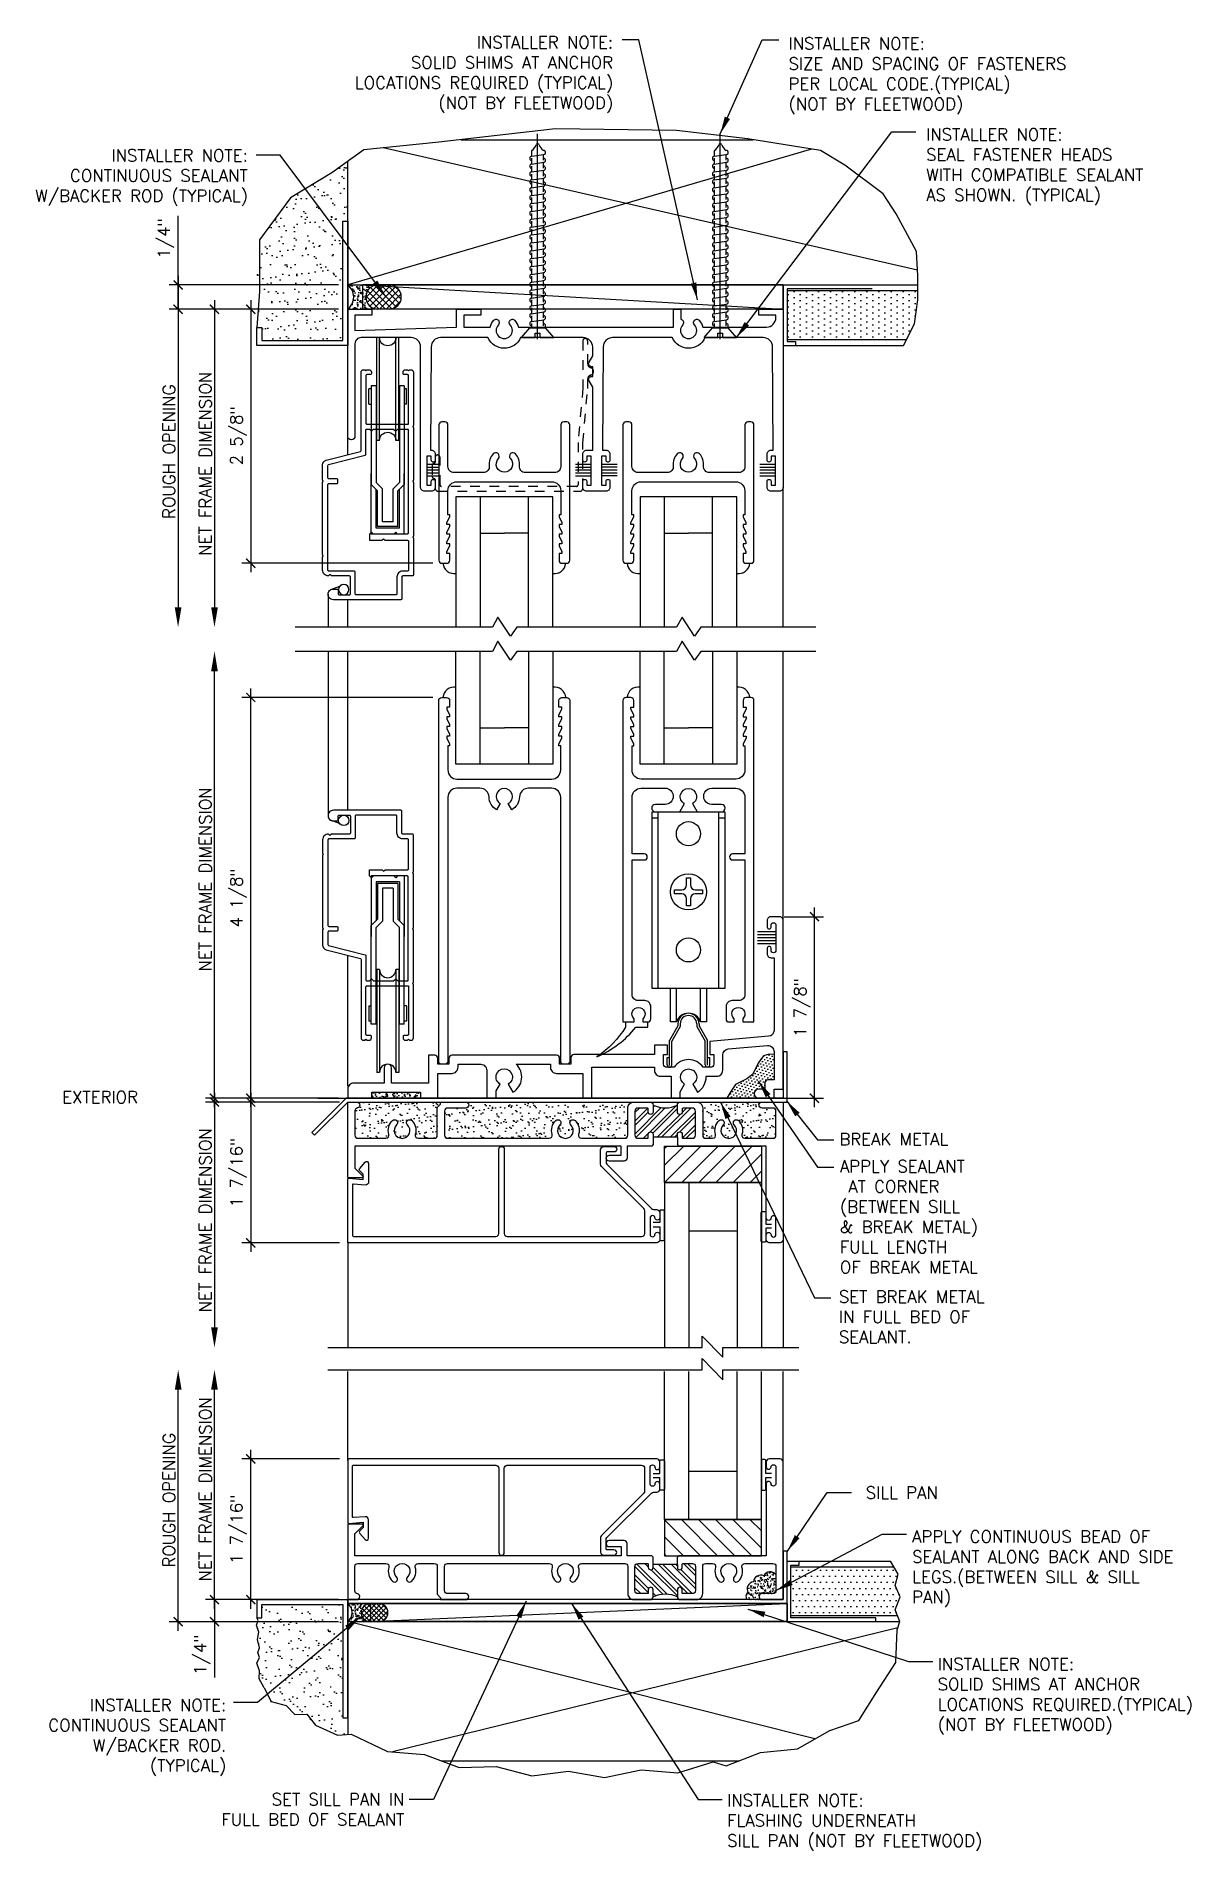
# Model space of a CAD drawing. Extents: x -7 to 195, y 34 to 158.
# Drawn here: x -7.38 to 4.55, y 38.5 to 57.25 of the extents above; entities that cross this region are included whole.
import ezdxf

# ---------------------------------------------------------------- set-up
doc = ezdxf.new("R2010")
doc.units = 0
doc.header["$MEASUREMENT"] = 0
doc.linetypes.add('PHANTOM', pattern=[2.5, 1.25, -0.25, 0.25, -0.25, 0.25, -0.25])
doc.layers.get('0').update_dxf_attribs({"linetype": 'CONTINUOUS'})
doc.layers.get('Defpoints').update_dxf_attribs({"linetype": 'CONTINUOUS'})
for name, color, linetype in [('BREAK', 6, 'CONTINUOUS'), ('BULB-VINYL SEAL', 200, 'CONTINUOUS'), ('DIM', 7, 'CONTINUOUS'), ('FRAME', 1, 'CONTINUOUS'), ('GASKET', 1, 'CONTINUOUS'), ('GLASS', 7, 'CONTINUOUS'), ('HATCH', 7, 'CONTINUOUS'), ('INSTALLER NOTE', 7, 'CONTINUOUS'), ('MISC', 7, 'CONTINUOUS'), ('SCREEN', 5, 'CONTINUOUS'), ('SEALANT', 1, 'CONTINUOUS'), ('SETTING BLOCK', 4, 'CONTINUOUS'), ('SHIM', 1, 'CONTINUOUS'), ('SILL PAN', 7, 'CONTINUOUS'), ('TEXT', 7, 'CONTINUOUS'), ('VENT', 5, 'CONTINUOUS'), ('WALL CONDITION', 7, 'CONTINUOUS')]:
    doc.layers.add(name, color=color, linetype=linetype)
doc.styles.add('SIMPLEX1', font='simplex.shx')
doc.styles.get("Standard").update_dxf_attribs({"font": 'romans.shx'})
doc.dimstyles.new('1X1', dxfattribs={"dimtxt": 0.125, "dimasz": 0.09375, "dimexe": 0.09375, "dimexo": 0.09375, "dimgap": 0.032, "dimtad": 1, "dimdec": 4, "dimzin": 11, "dimdsep": 46, "dimlunit": 4, "dimtxsty": 'Standard', "dimblk1": 'ARCHTICK', "dimblk2": 'ARCHTICK', "dimsah": 1, "dimcen": 0.09, "dimdle": 0.09375, "dimadec": 0, "dimazin": 0, "dimtfac": 1, "dimtdec": 4, "dimtofl": 0, "dimtmove": 0, "dimatfit": 3, "dimldrblk": 'ARCHTICK', "dimfxl": 0, "dimfrac": 2, "dimtolj": 1, "dimtzin": 0, "dimarcsym": 0})
doc.dimstyles.new('1X1T-A', dxfattribs={"dimtxt": 0.125, "dimasz": 0.09375, "dimexe": 0.09375, "dimexo": 0.09375, "dimgap": 0.032, "dimtad": 1, "dimdec": 5, "dimdsep": 46, "dimlunit": 4, "dimtxsty": 'SIMPLEX1', "dimblk1": 'ARCHTICK', "dimblk2": 'ARROW', "dimsah": 1, "dimcen": 0.03, "dimdle": 0.09375, "dimse2": 1, "dimadec": 0, "dimazin": 0, "dimtfac": 1, "dimtdec": 4, "dimtofl": 0, "dimtmove": 0, "dimatfit": 3, "dimldrblk": 'ARCHTICK', "dimfxl": 0, "dimfrac": 2, "dimtolj": 1, "dimtzin": 0, "dimarcsym": 0})
doc.dimstyles.get("Standard").update_dxf_attribs({"dimtxt": 0.18, "dimasz": 0.18, "dimexe": 0.18, "dimexo": 0.0625, "dimgap": 0.09, "dimtad": 0, "dimtih": 1, "dimtoh": 1, "dimdec": 4, "dimzin": 0, "dimdsep": 46, "dimtxsty": 'Standard', "dimcen": 0.09, "dimadec": 0, "dimazin": 0, "dimtfac": 1, "dimtdec": 4, "dimtofl": 0, "dimtmove": 0, "dimatfit": 3, "dimfxl": 0, "dimtolj": 1, "dimtzin": 0, "dimarcsym": 0})

msp = doc.modelspace()

# ---------------------------------------------------------------- texts
at = {"char_height": 0.125}
for s, insert, width, attachment_point in [('INSTALLER NOTE:\\PSOLID SHIMS AT ANCHOR\\PLOCATIONS REQUIRED (TYPICAL)\\P(NOT BY FLEETWOOD)', (-1.421891, 56.850408), 3.28490124, 6), ('INSTALLER NOTE:\\PSIZE AND SPACING OF FASTENERS\\PPER LOCAL CODE.(TYPICAL)\\P(NOT BY FLEETWOOD)', (0.391079, 56.838337), 3.47014729, 4), ('INSTALLER NOTE:\\PSEAL FASTENER HEADS\\PWITH COMPATIBLE SEALANT\\PAS SHOWN. (TYPICAL)', (1.81353, 55.898949), 2.83519012, 4), ('INSTALLER NOTE:\\PCONTINUOUS SEALANT\\PW/BACKER ROD (TYPICAL)', (-5.196835, 55.786522), 2.83519012, 6)]:
    msp.add_mtext(s, dxfattribs=dict(at, insert=insert, width=width, attachment_point=attachment_point))
at = {"layer": 'INSTALLER NOTE', "char_height": 0.125}
for s, insert, width, attachment_point in [('SILL PAN', (1.933711, 42.201151), 4.5479, 6), ('APPLY CONTINUOUS BEAD OF\\PSEALANT ALONG BACK AND SIDE LEGS.(BETWEEN SILL & SILL PAN)', (1.668256, 41.414608), 3.03689415, 4), ('INSTALLER NOTE:\\PSOLID SHIMS AT ANCHOR \\PLOCATIONS REQUIRED.(TYPICAL)\\P(NOT BY FLEETWOOD)', (1.933042, 40.097191), 3.173665, 4), ('INSTALLER NOTE:\\PCONTINUOUS SEALANT\\PW/BACKER ROD.\\P(TYPICAL)', (-5.420649, 39.673139), 2.20437369, 6), ('SET SILL PAN IN\\PFULL BED OF SEALANT', (-3.578373, 38.929165), 2.39014533, 6), ('INSTALLER NOTE:\\PFLASHING UNDERNEATH\\PSILL PAN (NOT BY FLEETWOOD)', (-0.24338, 38.794007), 3.173665, 4)]:
    msp.add_mtext(s, dxfattribs=dict(at, insert=insert, width=width, attachment_point=attachment_point))
at = {"layer": 'TEXT'}
msp.add_text('EXTERIOR', height=0.125, dxfattribs=at).set_placement((-7.114178, 46.224742))
for s, insert, char_height, attachment_point in [('\\A1;', (-3.852301, 51.597216), 0.135, 9), ('BREAK METAL', (0.916834, 45.789453), 0.125, 7), ('APPLY SEALANT\\P AT CORNER\\P(BETWEEN SILL \\P& BREAK METAL)\\PFULL LENGTH \\POF BREAK METAL', (0.922032, 45.635077), 0.125, 1), ('SET BREAK METAL\\PIN FULL BED OF\\PSEALANT.', (0.911502, 44.28871), 0.125, 1)]:
    msp.add_mtext(s, dxfattribs=dict(at, insert=insert, char_height=char_height, attachment_point=attachment_point))

# ---------------------------------------------------------------- blocks, each defined once
blk = doc.blocks.new('3805 BLOCK FRAME')
h = blk.add_hatch()
h.set_pattern_fill('ANSI32', color=256, scale=0.25, style=0)
h.set_pattern_definition([(45, (-4.16348, -5.189), (-0.0662913, 0.0662913), []), (45, (-4.11928, -5.189), (-0.0662913, 0.0662913), [])])
h.paths.add_polyline_path([(-0.819, 1.361, 0.414214), (-0.85, 1.392), (-0.946, 1.392, 0.414214), (-0.956, 1.382), (-0.956, 1.351, -0.414214), (-0.98, 1.326, -0.414214), (-1.005, 1.351), (-1.005, 1.423, -0.235384), (-1.256, 1.423), (-1.256, 1.351, -0.414214), (-1.282, 1.326, -0.414214), (-1.306, 1.351), (-1.306, 1.382, 0.414214), (-1.316, 1.392), (-1.413, 1.392, 0.414214), (-1.444, 1.361), (-1.444, 1.111, 0.414214), (-1.413, 1.08), (-1.316, 1.08, 0.414214), (-1.306, 1.09), (-1.306, 1.121, -0.414214), (-1.282, 1.146, -0.414214), (-1.256, 1.121), (-1.256, 1.09), (-1.005, 1.09), (-1.005, 1.121, -0.414214), (-0.98, 1.146, -0.414214), (-0.956, 1.121), (-0.956, 1.09, 0.414214), (-0.946, 1.08), (-0.85, 1.08, 0.414214), (-0.819, 1.111)])
for q in [(-1.256, 1.09), (-1.005, 1.015)]:
    blk.add_line((-1.005, 1.09), q)
blk.add_lwpolyline([(-3.452, 1.454), (-3.193, 1.454, -0.414214), (-3.162, 1.423, -0.414214), (-3.193, 1.392), (-3.381, 1.392, 0.414214), (-3.412, 1.361), (-3.412, 1.111, 0.414214), (-3.381, 1.08), (-2.329, 1.08, 0.5024), (-2.299, 1.12, -0.280293), (-2.262, 1.264, -0.498955), (-2.213, 1.256, -0.334263), (-2.219, 1.219, 2.470836), (-2.106, 1.219, -0.334263), (-2.112, 1.256, -0.498955), (-2.063, 1.264, -0.280293), (-2.026, 1.12, 0.5024), (-1.996, 1.08), (-1.549, 1.08, 0.414214), (-1.518, 1.111), (-1.518, 1.392, -0.414214), (-1.456, 1.454), (-1.287, 1.454, -0.414214), (-1.256, 1.423), (-1.256, 1.351, -0.414214), (-1.282, 1.326, -0.414214), (-1.306, 1.351), (-1.306, 1.382, 0.414214), (-1.316, 1.392), (-1.413, 1.392, 0.414214), (-1.444, 1.361), (-1.444, 1.111, 0.414214), (-1.413, 1.08), (-1.316, 1.08, 0.414214), (-1.306, 1.09), (-1.306, 1.121, -0.414214), (-1.282, 1.146, -0.414214), (-1.256, 1.121), (-1.256, 1.09), (-1.256, 1.015), (-1.271, 1), (-1.524, 1), (-1.524, 0.875, -0.414214), (-1.556, 0.844), (-1.711, 0.844, -0.414214), (-1.742, 0.875, -0.414214), (-1.711, 0.906), (-1.586, 0.906), (-1.586, 1), (-4.338, 1), (-4.338, 0.776, 0.198912), (-4.335, 0.769), (-4.255, 0.69, -0.668179), (-4.263, 0.673), (-4.403, 0.673, -0.414214), (-4.412, 0.683), (-4.412, 1.444, -0.414214), (-4.403, 1.454), (-4.319, 1.454, -0.414214), (-4.287, 1.423, -0.358249), (-4.312, 1.393, 0.358249), (-4.338, 1.362), (-4.338, 1.111, 0.414214), (-4.306, 1.08), (-4.017, 1.08, 0.5024), (-3.987, 1.12, -0.280293), (-3.95, 1.264, -0.498955), (-3.901, 1.256), (-3.901, 1.256, -0.334263), (-3.907, 1.219, 2.470836), (-3.794, 1.219, -0.334263), (-3.8, 1.256), (-3.8, 1.256, -0.498955), (-3.751, 1.264, -0.280293), (-3.714, 1.12, 0.5024), (-3.684, 1.08), (-3.518, 1.08, 0.414214), (-3.487, 1.111), (-3.487, 1.399), (-3.452, 1.434)], format="xyb", close=True)
blk.add_lwpolyline([(-1.005, 1.09), (-1.005, 1.121, -0.414214), (-0.98, 1.146, -0.414214), (-0.956, 1.121), (-0.956, 1.09, 0.414214), (-0.946, 1.08), (-0.85, 1.08, 0.414214), (-0.819, 1.111), (-0.819, 1.361, 0.414214), (-0.85, 1.392), (-0.946, 1.392, 0.414214), (-0.956, 1.382), (-0.956, 1.351, -0.414214), (-0.98, 1.326), (-0.98, 1.326, -0.414214), (-1.005, 1.351), (-1.005, 1.423, -0.414214), (-0.975, 1.454), (-0.806, 1.454, -0.414214), (-0.744, 1.392), (-0.744, 1.111, 0.414214), (-0.712, 1.08), (-0.641, 1.08, 0.5024), (-0.611, 1.12, -0.280293), (-0.574, 1.264, -0.498955), (-0.525, 1.256), (-0.525, 1.256, -0.334263), (-0.531, 1.219, 2.470836), (-0.418, 1.219, -0.334263), (-0.424, 1.256, -0.498955), (-0.375, 1.264, -0.280293), (-0.338, 1.12, 0.5024), (-0.308, 1.08), (-0.018, 1.08, 0.414214), (0.013, 1.111), (0.013, 1.361, 0.414214), (-0.018, 1.392), (-0.131, 1.392, -0.414214), (-0.162, 1.423, -0.414214), (-0.131, 1.454), (0.088, 1.454), (0.088, 0.031, -0.414214), (0.056, 0), (-0.056, 0, -0.414214), (-0.087, 0.031), (-0.087, 0.083, -0.414214), (-0.062, 0.107), (-0.062, 0.107, -0.399638), (-0.038, 0.084, 0.399638), (-0.013, 0.06), (-0.013, 0.06, 0.414214), (0.013, 0.085), (0.013, 0.255, 0.414214), (-0.013, 0.28), (-0.013, 0.28, 0.399638), (-0.038, 0.256, -0.399638), (-0.062, 0.232, -0.414214), (-0.087, 0.257), (-0.087, 0.309), (-0.087, 1), (-0.99, 1), (-1.005, 1.015)], format="xyb")
blk.add_arc((-1.131, 1.675), 0.281, 243.5092, 296.4908)
blk = doc.blocks.new('_ARCHTICK')
at = {"color": 0, "linetype": 'ByBlock', "const_width": 0.15}
blk.add_lwpolyline([(-0.5, -0.5), (0.5, 0.5)], dxfattribs=at)
blk = doc.blocks.new('ARROW')
at = {"color": 0, "linetype": 'ByBlock'}
blk.add_solid([(-2.2, -0.37), (-2.2, 0.37), (0, 0)], dxfattribs=at)
at = {"layer": 'Defpoints', "color": 0, "linetype": 'ByBlock'}
blk.add_point((0, 0), dxfattribs=at)
blk = doc.blocks.new('*D16')
at = {"layer": 'Defpoints', "color": 0}
for p in [(-5.541, 50.892), (-4.707, 50.892), (-4.164, 46.276)]:
    blk.add_point(p, dxfattribs=at)
at = {"layer": 'DIM', "color": 0, "lineweight": -2}
for p, q in [((-5.541, 46.182), (-5.541, 50.798)), ((-4.258, 46.276), (-5.635, 46.276))]:
    blk.add_line(p, q, dxfattribs=at)
at = {"layer": 'DIM', "color": 0, "lineweight": -2, "xscale": 0.09375, "yscale": 0.09375, "zscale": 0.09375}
for name, p, rotation in [('ARROW', (-5.541, 50.892), 90), ('_ARCHTICK', (-5.541, 46.276), 270)]:
    blk.add_blockref(name, p, dxfattribs=dict(at, rotation=rotation))
at = {"layer": 'DIM', "color": 0, "insert": (-5.636, 48.537), "char_height": 0.125, "attachment_point": 5, "rotation": 90, "style": 'SIMPLEX1'}
blk.add_mtext('\\A1;NET FRAME DIMENSION', dxfattribs=at)
blk = doc.blocks.new('*D17')
at = {"layer": 'Defpoints', "color": 0}
for p in [(-4.164, 46.236), (-5.541, 43.702), (-4.369, 43.702)]:
    blk.add_point(p, dxfattribs=at)
at = {"layer": 'DIM', "color": 0, "lineweight": -2}
for p, q in [((-5.541, 46.33), (-5.541, 43.796)), ((-4.258, 46.236), (-5.635, 46.236))]:
    blk.add_line(p, q, dxfattribs=at)
at = {"layer": 'DIM', "color": 0, "lineweight": -2, "xscale": 0.09375, "yscale": 0.09375, "zscale": 0.09375}
for name, p, rotation in [('_ARCHTICK', (-5.541, 46.236), 90), ('ARROW', (-5.541, 43.702), 270)]:
    blk.add_blockref(name, p, dxfattribs=dict(at, rotation=rotation))
at = {"layer": 'DIM', "color": 0, "insert": (-5.636, 45.016), "char_height": 0.125, "attachment_point": 5, "rotation": 90, "style": 'SIMPLEX1'}
blk.add_mtext('\\A1;NET FRAME DIMENSION', dxfattribs=at)
blk = doc.blocks.new('*D18')
at = {"layer": 'Defpoints', "color": 0}
for p in [(-4.154, 46.236), (-5.166, 44.782), (-4.156, 44.782)]:
    blk.add_point(p, dxfattribs=at)
at = {"layer": 'DIM', "color": 0, "lineweight": -2}
for p, q in [((-5.166, 46.33), (-5.166, 44.688)), ((-4.248, 46.236), (-5.26, 46.236)), ((-4.25, 44.782), (-5.26, 44.782))]:
    blk.add_line(p, q, dxfattribs=at)
at = {"layer": 'DIM', "color": 0, "lineweight": -2, "xscale": 0.09375, "yscale": 0.09375, "zscale": 0.09375}
for p, rotation in [((-5.166, 46.236), 90), ((-5.166, 44.782), 270)]:
    blk.add_blockref('_ARCHTICK', p, dxfattribs=dict(at, rotation=rotation))
at = {"layer": 'DIM', "color": 0, "insert": (-5.293, 45.509), "char_height": 0.125, "attachment_point": 5, "rotation": 90}
blk.add_mtext('\\A1;1 7/16"', dxfattribs=at)
blk = doc.blocks.new('100 SETTING BLOCK')
h = blk.add_hatch()
h.set_pattern_fill('ANSI31', color=256, style=0)
h.set_pattern_definition([(45, (-9.3935, -32.21723), (-0.08838835, 0.08838835), [])])
h.paths.add_polyline_path([(0, 0), (0, 0.375), (-1, 0.375), (-1, 0)])
blk.add_lwpolyline([(-1, 0), (-1, 0.375), (0, 0.375), (0, 0)], close=True)
blk = doc.blocks.new('3801 1 INCH GLASS STOP')
blk.add_lwpolyline([(2.741, 0.327, -0.414214), (2.769, 0.299, -0.414214), (2.741, 0.271), (2.669, 0.271, 0.414214), (2.659, 0.261), (2.659, 0.167, 0.198912), (2.668, 0.145), (3.128, -0.315, 0.198912), (3.15, -0.324), (3.183, -0.324, -0.414214), (3.214, -0.355), (3.214, -0.408, -0.414214), (3.189, -0.433, -0.399638), (3.164, -0.41, 0.400364), (3.139, -0.386, 0.414214), (3.114, -0.411), (3.114, -0.581, 0.414214), (3.139, -0.606), (3.139, -0.606, 0.399638), (3.164, -0.582, -0.399638), (3.189, -0.558, -0.414214), (3.214, -0.583), (3.214, -0.637, -0.414214), (3.183, -0.668), (-0.001, -0.668, -0.414214), (-0.011, -0.658), (-0.011, -0.01, -0.440011), (0, 0), (0.149, -0.013), (0.149, 0.04), (0.115, 0.074, -0.395486), (0.114, 0.102), (0.17, 0.165, -0.691708), (0.205, 0.152), (0.205, -0.04, -0.440011), (0.171, -0.071), (0.05, -0.061, 0.440011), (0.039, -0.071), (0.039, -0.593, 0.414214), (0.049, -0.603), (1.52, -0.603, 0.414214), (1.551, -0.572), (1.551, 0.299, -0.414214), (1.579, 0.327, -0.414214), (1.607, 0.299), (1.607, -0.572, 0.414214), (1.638, -0.603), (3.027, -0.603, 0.414214), (3.058, -0.572), (3.058, -0.337, 0.198912), (3.049, -0.315), (2.612, 0.122, -0.198912), (2.603, 0.144), (2.603, 0.296, -0.414214), (2.634, 0.327)], format="xyb", close=True)
blk = doc.blocks.new('*X20')
at = {"layer": 'TEXT', "color": 0}
for p, q in [((-1.444, 1.332), (-1.383, 1.392)), ((-1.444, 1.243), (-1.306, 1.38)), ((-1.444, 1.199), (-1.303, 1.339)), ((-1.444, 1.111), (-1.159, 1.395)), ((-1.427, 1.083), (-1.116, 1.394)), ((-1.276, 1.145), (-1.005, 1.416)), ((-1.256, 1.386), (-1.231, 1.412)), ((-1.256, 1.121), (-1.005, 1.372)), ((-1.199, 1.09), (-0.897, 1.392)), ((-1.155, 1.09), (-0.853, 1.392)), ((-1.066, 1.09), (-0.819, 1.338)), ((-0.969, 1.143), (-0.819, 1.294)), ((-0.944, 1.08), (-0.819, 1.205)), ((-0.9, 1.08), (-0.819, 1.161)), ((-1.342, 1.08), (-1.306, 1.115)), ((-1.022, 1.09), (-1.005, 1.107))]:
    blk.add_line(p, q, dxfattribs=at)
blk = doc.blocks.new('3805_BLOCK_FRAME')
for q in [(-1.256, 1.09), (-1.005, 1.015)]:
    blk.add_line((-1.005, 1.09), q)
blk.add_lwpolyline([(-3.452, 1.454), (-3.193, 1.454, -0.414214), (-3.162, 1.423, -0.414214), (-3.193, 1.392), (-3.381, 1.392, 0.414214), (-3.412, 1.361), (-3.412, 1.111, 0.414214), (-3.381, 1.08), (-2.329, 1.08, 0.5024), (-2.299, 1.12, -0.280293), (-2.262, 1.264, -0.498955), (-2.213, 1.256, -0.334263), (-2.219, 1.219, 2.470836), (-2.106, 1.219, -0.334263), (-2.112, 1.256, -0.498955), (-2.063, 1.264, -0.280293), (-2.026, 1.12, 0.5024), (-1.996, 1.08), (-1.549, 1.08, 0.414214), (-1.518, 1.111), (-1.518, 1.392, -0.414214), (-1.456, 1.454), (-1.287, 1.454, -0.414214), (-1.256, 1.423), (-1.256, 1.351, -0.414214), (-1.282, 1.326, -0.414214), (-1.306, 1.351), (-1.306, 1.382, 0.414214), (-1.316, 1.392), (-1.412, 1.392, 0.414214), (-1.444, 1.361), (-1.444, 1.111, 0.414214), (-1.412, 1.08), (-1.316, 1.08, 0.414214), (-1.306, 1.09), (-1.306, 1.121, -0.414214), (-1.282, 1.146, -0.414214), (-1.256, 1.121), (-1.256, 1.09), (-1.256, 1.015), (-1.271, 1), (-1.524, 1), (-1.524, 0.875, -0.414214), (-1.556, 0.844), (-1.711, 0.844, -0.414214), (-1.742, 0.875, -0.414214), (-1.711, 0.906), (-1.586, 0.906), (-1.586, 1), (-4.338, 1), (-4.338, 0.776, 0.198912), (-4.335, 0.769), (-4.255, 0.69, -0.668179), (-4.263, 0.673), (-4.403, 0.673, -0.414214), (-4.412, 0.683), (-4.412, 1.444, -0.414214), (-4.403, 1.454), (-4.319, 1.454, -0.414214), (-4.287, 1.423, -0.358249), (-4.312, 1.393, 0.358249), (-4.338, 1.362), (-4.338, 1.111, 0.414214), (-4.306, 1.08), (-4.017, 1.08, 0.5024), (-3.987, 1.12, -0.280293), (-3.95, 1.264, -0.498955), (-3.901, 1.256), (-3.901, 1.256, -0.334263), (-3.907, 1.219, 2.470836), (-3.794, 1.219, -0.334263), (-3.8, 1.256), (-3.8, 1.256, -0.498955), (-3.751, 1.264, -0.280293), (-3.714, 1.12, 0.5024), (-3.684, 1.08), (-3.518, 1.08, 0.414214), (-3.487, 1.111), (-3.487, 1.399), (-3.452, 1.434)], format="xyb", close=True)
blk.add_lwpolyline([(-1.005, 1.09), (-1.005, 1.121, -0.414214), (-0.98, 1.146, -0.414214), (-0.956, 1.121), (-0.956, 1.09, 0.414214), (-0.946, 1.08), (-0.85, 1.08, 0.414214), (-0.819, 1.111), (-0.819, 1.361, 0.414214), (-0.85, 1.392), (-0.946, 1.392, 0.414214), (-0.956, 1.382), (-0.956, 1.351, -0.414214), (-0.98, 1.326), (-0.98, 1.326, -0.414214), (-1.005, 1.351), (-1.005, 1.423, -0.414214), (-0.975, 1.454), (-0.806, 1.454, -0.414214), (-0.744, 1.392), (-0.744, 1.111, 0.414214), (-0.712, 1.08), (-0.641, 1.08, 0.5024), (-0.611, 1.12, -0.280293), (-0.574, 1.264, -0.498955), (-0.525, 1.256), (-0.525, 1.256, -0.334263), (-0.531, 1.219, 2.470836), (-0.418, 1.219, -0.334263), (-0.424, 1.256, -0.498955), (-0.375, 1.264, -0.280293), (-0.338, 1.12, 0.5024), (-0.308, 1.08), (-0.018, 1.08, 0.414214), (0.013, 1.111), (0.013, 1.361, 0.414214), (-0.018, 1.392), (-0.131, 1.392, -0.414214), (-0.162, 1.423, -0.414214), (-0.131, 1.454), (0.088, 1.454), (0.088, 0.031, -0.414214), (0.056, 0), (-0.056, 0, -0.414214), (-0.087, 0.031), (-0.087, 0.083, -0.414214), (-0.062, 0.107), (-0.062, 0.107, -0.399638), (-0.038, 0.084, 0.399638), (-0.013, 0.06), (-0.013, 0.06, 0.414214), (0.013, 0.085), (0.013, 0.255, 0.414214), (-0.013, 0.28), (-0.013, 0.28, 0.399638), (-0.038, 0.256, -0.399638), (-0.062, 0.232, -0.414214), (-0.087, 0.257), (-0.087, 0.309), (-0.087, 1), (-0.99, 1), (-1.005, 1.015)], format="xyb")
blk.add_arc((-1.131, 1.675), 0.281, 243.5092, 296.4908)
at = {"linetype": 'Continuous'}
blk.add_blockref('*X20', (0, 0), dxfattribs=at)
blk = doc.blocks.new('*D37')
at = {"layer": 'Defpoints', "color": 0}
for p in [(-5.541, 41.096), (-4.164, 41.096), (-4.164, 40.868)]:
    blk.add_point(p, dxfattribs=at)
at = {"layer": 'DIM', "color": 0, "lineweight": -2}
for p, q in [((-4.258, 41.096), (-5.635, 41.096)), ((-5.541, 41.096), (-5.541, 40.775)), ((-4.258, 40.868), (-5.635, 40.868)), ((-5.541, 40.868), (-5.541, 40.293))]:
    blk.add_line(p, q, dxfattribs=at)
at = {"layer": 'DIM', "color": 0, "lineweight": -2, "xscale": 0.09375, "yscale": 0.09375, "zscale": 0.09375}
for p, rotation in [((-5.541, 41.096), 90), ((-5.541, 40.868), 270)]:
    blk.add_blockref('_ARCHTICK', p, dxfattribs=dict(at, rotation=rotation))
at = {"layer": 'DIM', "color": 0, "insert": (-5.668, 40.528), "char_height": 0.125, "attachment_point": 5, "rotation": 90}
blk.add_mtext('\\A1;1/4"', dxfattribs=at)
blk = doc.blocks.new('*D38')
at = {"layer": 'Defpoints', "color": 0}
for p in [(-5.916, 43.471), (-4.369, 43.471), (-4.164, 40.868)]:
    blk.add_point(p, dxfattribs=at)
at = {"layer": 'DIM', "color": 0, "lineweight": -2}
for p, q in [((-5.916, 40.775), (-5.916, 43.377)), ((-4.258, 40.868), (-6.01, 40.868))]:
    blk.add_line(p, q, dxfattribs=at)
at = {"layer": 'DIM', "color": 0, "lineweight": -2, "xscale": 0.09375, "yscale": 0.09375, "zscale": 0.09375}
for name, p, rotation in [('ARROW', (-5.916, 43.471), 90), ('_ARCHTICK', (-5.916, 40.868), 270)]:
    blk.add_blockref(name, p, dxfattribs=dict(at, rotation=rotation))
at = {"layer": 'DIM', "color": 0, "insert": (-6.011, 42.123), "char_height": 0.125, "attachment_point": 5, "rotation": 90}
blk.add_mtext('\\A1;ROUGH OPENING', dxfattribs=at)
blk = doc.blocks.new('*D39')
at = {"layer": 'Defpoints', "color": 0}
for p in [(-5.541, 43.471), (-4.369, 43.471), (-4.164, 41.096)]:
    blk.add_point(p, dxfattribs=at)
at = {"layer": 'DIM', "color": 0, "lineweight": -2}
for p, q in [((-5.541, 41.002), (-5.541, 43.377)), ((-4.258, 41.096), (-5.635, 41.096))]:
    blk.add_line(p, q, dxfattribs=at)
at = {"layer": 'DIM', "color": 0, "lineweight": -2, "xscale": 0.09375, "yscale": 0.09375, "zscale": 0.09375}
for name, p, rotation in [('ARROW', (-5.541, 43.471), 90), ('_ARCHTICK', (-5.541, 41.096), 270)]:
    blk.add_blockref(name, p, dxfattribs=dict(at, rotation=rotation))
at = {"layer": 'DIM', "color": 0, "insert": (-5.636, 42.236), "char_height": 0.125, "attachment_point": 5, "rotation": 90}
blk.add_mtext('\\A1;NET FRAME DIMENSION', dxfattribs=at)
blk = doc.blocks.new('*D40')
at = {"layer": 'Defpoints', "color": 0}
for p in [(-5.166, 42.55), (-4.154, 42.55), (-4.164, 41.096)]:
    blk.add_point(p, dxfattribs=at)
at = {"layer": 'DIM', "color": 0, "lineweight": -2}
for p, q in [((-4.248, 42.55), (-5.26, 42.55)), ((-5.166, 41.002), (-5.166, 42.644)), ((-4.258, 41.096), (-5.26, 41.096))]:
    blk.add_line(p, q, dxfattribs=at)
at = {"layer": 'DIM', "color": 0, "lineweight": -2, "xscale": 0.09375, "yscale": 0.09375, "zscale": 0.09375}
for p, rotation in [((-5.166, 42.55), 90), ((-5.166, 41.096), 270)]:
    blk.add_blockref('_ARCHTICK', p, dxfattribs=dict(at, rotation=rotation))
at = {"layer": 'DIM', "color": 0, "insert": (-5.293, 41.823), "char_height": 0.125, "attachment_point": 5, "rotation": 90}
blk.add_mtext('\\A1;1 7/16"', dxfattribs=at)
blk = doc.blocks.new('4.5-SILL2')
h = blk.add_hatch()
h.set_pattern_fill('DOTS', color=256, angle=540, style=0)
h.set_pattern_definition([(360, (-18.49698, -14.662416), (0.03125, -0.0625), [0, -0.0625])])
h.paths.add_polyline_path([(0.04, 0.06), (0.04, 0.565), (1.13, 0.565, -0.351142), (1.099, 0.377, -0.520567), (1.101, 0.127, -0.143161), (1.154, 0.06)])
h = blk.add_hatch()
h.set_pattern_fill('AR-SAND', color=256, scale=0.1, style=0)
h.set_pattern_definition([(37.5, (12.35724, -12.56901), (-0.0062993, 0.1926824), [0, -0.152, 0, -0.17, 0, -0.1625]), (7.5, (12.35724, -12.56901), (0.1769777, 0.2822146), [0, -0.082, 0, -0.137, 0, -0.0525]), (327.5, (12.23424, -12.56901), (0.3114142, 0.0005659), [0, -0.05, 0, -0.18, 0, -0.235]), (317.5, (12.23424, -12.569), (0.3006127, 0.0877676), [0, -0.025, 0, -0.118, 0, -0.135])])
h.paths.add_polyline_path([(-4.59, 0.177), (-5.428, 0.177), (-5.428, 0.04), (-5.478, 0.04), (-5.466, 0.012), (-5.482, -0.036), (-5.457, -0.108), (-5.473, -0.183), (-5.453, -0.269), (-5.468, -0.317), (-5.453, -0.369), (-5.478, -0.43), (-5.453, -0.507), (-5.454, -0.589), (-5.404, -0.684, 0.455148), (-5.177, -0.865, 0.415688), (-4.954, -0.958, 0.534158), (-4.733, -1.063, 0.440375), (-4.54, -1.178), (-4.54, -0.994), (-4.59, -0.994)])
for p, q in [((0, 0), (0, 0.625)), ((0, 0.625), (1.069, 0.625)), ((0.04, 0.565), (1.105, 0.565)), ((-4.54, 0.227), (-4.54, -1.164)), ((-4.54, 0), (1.166, 0)), ((0.288, -1.212), (-4.54, 0)), ((1.142, 0.06), (0.04, 0.06)), ((1.145, -0.065), (-4.077, -1.346)), ((-3.575, -1.437), (-0.492, -1.437))]:
    blk.add_line(p, q)
for points in [[(-5.404, -0.684), (-5.332, -0.826), (-5.177, -0.865), (-5.085, -0.958), (-4.962, -0.957), (-4.871, -1.069), (-4.644, -1.172), (-4.504, -1.161), (-4.127, -1.342), (-3.745, -1.374), (-3.387, -1.507), (-3.006, -1.495), (-2.637, -1.592), (-2.258, -1.545), (-1.885, -1.609), (-1.508, -1.53), (-1.128, -1.562), (-0.763, -1.448), (-0.629, -1.491), (-0.273, -1.352), (0.108, -1.313), (0.441, -1.125), (0.741, -1.022), (0.929, -0.726), (1.126, -0.423), (1.139, -0.085), (1.166, 0.002), (1.117, 0.122), (1.169, 0.258), (1.119, 0.375), (1.15, 0.49), (1.069, 0.625)], [(0.918, 0), (0.918, 0.04), (0.04, 0.04), (0.04, 0.585), (0.125, 0.585), (0.125, 0.625)], [(-5.404, -0.684), (-5.404, -0.684), (-5.454, -0.589), (-5.453, -0.507), (-5.478, -0.43), (-5.453, -0.369), (-5.468, -0.317), (-5.453, -0.269), (-5.473, -0.183), (-5.457, -0.108), (-5.482, -0.036), (-5.466, 0.012), (-5.478, 0.04)]]:
    blk.add_lwpolyline(points)
blk.add_lwpolyline([(-4.59, 0.177), (-4.59, -0.994), (-4.54, -0.994), (-4.54, 0.227), (-5.478, 0.227), (-5.478, 0.04), (-5.428, 0.04), (-5.428, 0.177)], close=True)
blk = doc.blocks.new('*D41')
at = {"layer": 'Defpoints', "color": 0}
for p in [(-5.166, 50.416), (-3.192, 50.416), (-4.474, 46.276)]:
    blk.add_point(p, dxfattribs=at)
at = {"layer": 'DIM', "color": 0, "lineweight": -2}
for p, q in [((-5.166, 46.182), (-5.166, 50.51)), ((-3.286, 50.416), (-5.26, 50.416)), ((-4.568, 46.276), (-5.26, 46.276))]:
    blk.add_line(p, q, dxfattribs=at)
at = {"layer": 'DIM', "color": 0, "lineweight": -2, "xscale": 0.09375, "yscale": 0.09375, "zscale": 0.09375}
for p, rotation in [((-5.166, 50.416), 90), ((-5.166, 46.276), 270)]:
    blk.add_blockref('_ARCHTICK', p, dxfattribs=dict(at, rotation=rotation))
at = {"layer": 'DIM', "color": 0, "insert": (-5.293, 48.346), "char_height": 0.125, "attachment_point": 5, "rotation": 90}
blk.add_mtext('\\A1;4 1/8"', dxfattribs=at)
blk = doc.blocks.new('*D42')
at = {"layer": 'Defpoints', "color": 0}
for p in [(-4.164, 54.427), (-5.541, 51.142), (-4.707, 51.142)]:
    blk.add_point(p, dxfattribs=at)
at = {"layer": 'DIM', "color": 0, "lineweight": -2}
for p, q in [((-4.258, 54.427), (-5.635, 54.427)), ((-5.541, 54.521), (-5.541, 51.236))]:
    blk.add_line(p, q, dxfattribs=at)
at = {"layer": 'DIM', "color": 0, "lineweight": -2, "xscale": 0.09375, "yscale": 0.09375, "zscale": 0.09375}
for name, p, rotation in [('_ARCHTICK', (-5.541, 54.427), 90), ('ARROW', (-5.541, 51.142), 270)]:
    blk.add_blockref(name, p, dxfattribs=dict(at, rotation=rotation))
at = {"layer": 'DIM', "color": 0, "insert": (-5.636, 52.831), "char_height": 0.125, "attachment_point": 5, "rotation": 90}
blk.add_mtext('\\A1;NET FRAME DIMENSION', dxfattribs=at)
blk = doc.blocks.new('*D43')
at = {"layer": 'Defpoints', "color": 0}
for p in [(-4.164, 54.677), (-5.917, 51.142), (-4.707, 51.142)]:
    blk.add_point(p, dxfattribs=at)
at = {"layer": 'DIM', "color": 0, "lineweight": -2}
for p, q in [((-5.917, 54.771), (-5.917, 51.236)), ((-4.258, 54.677), (-6.011, 54.677))]:
    blk.add_line(p, q, dxfattribs=at)
at = {"layer": 'DIM', "color": 0, "lineweight": -2, "xscale": 0.09375, "yscale": 0.09375, "zscale": 0.09375}
for name, p, rotation in [('_ARCHTICK', (-5.917, 54.677), 90), ('ARROW', (-5.917, 51.142), 270)]:
    blk.add_blockref(name, p, dxfattribs=dict(at, rotation=rotation))
at = {"layer": 'DIM', "color": 0, "insert": (-6.011, 52.956), "char_height": 0.125, "attachment_point": 5, "rotation": 90}
blk.add_mtext('\\A1;ROUGH OPENING', dxfattribs=at)
blk = doc.blocks.new('*D44')
at = {"layer": 'Defpoints', "color": 0}
for p in [(-4.164, 54.427), (-5.166, 51.802), (-3.192, 51.802)]:
    blk.add_point(p, dxfattribs=at)
at = {"layer": 'DIM', "color": 0, "lineweight": -2}
for p, q in [((-4.258, 54.427), (-5.26, 54.427)), ((-5.166, 54.521), (-5.166, 51.709)), ((-3.286, 51.802), (-5.26, 51.802))]:
    blk.add_line(p, q, dxfattribs=at)
at = {"layer": 'DIM', "color": 0, "lineweight": -2, "xscale": 0.09375, "yscale": 0.09375, "zscale": 0.09375}
for p, rotation in [((-5.166, 54.427), 90), ((-5.166, 51.802), 270)]:
    blk.add_blockref('_ARCHTICK', p, dxfattribs=dict(at, rotation=rotation))
at = {"layer": 'DIM', "color": 0, "insert": (-5.293, 53.119), "char_height": 0.125, "attachment_point": 5, "rotation": 90}
blk.add_mtext('\\A1;2 5/8"', dxfattribs=at)
blk = doc.blocks.new('*D45')
at = {"layer": 'Defpoints', "color": 0}
for p in [(-4.164, 54.677), (-5.917, 54.427), (-4.164, 54.427)]:
    blk.add_point(p, dxfattribs=at)
at = {"layer": 'DIM', "color": 0, "lineweight": -2}
for p, q in [((-5.917, 54.677), (-5.917, 55.393)), ((-5.917, 54.427), (-5.917, 54.771)), ((-4.258, 54.677), (-6.011, 54.677)), ((-4.258, 54.427), (-6.011, 54.427))]:
    blk.add_line(p, q, dxfattribs=at)
at = {"layer": 'DIM', "color": 0, "lineweight": -2, "xscale": 0.09375, "yscale": 0.09375, "zscale": 0.09375}
for p, rotation in [((-5.917, 54.677), 90), ((-5.917, 54.427), 270)]:
    blk.add_blockref('_ARCHTICK', p, dxfattribs=dict(at, rotation=rotation))
at = {"layer": 'DIM', "color": 0, "insert": (-6.044, 55.158), "char_height": 0.125, "attachment_point": 5, "rotation": 90}
blk.add_mtext('\\A1;1/4"', dxfattribs=at)
blk = doc.blocks.new('Flat_HD_#8x2p00')
for p, q in [((-0.027, 0.043), (-0.166, 0.043)), ((-0.166, 0.043), (-0.082, -0.057)), ((-0.027, 0.043), (-0.027, -0.002)), ((0, 0.06), (0, -2.063)), ((0.166, 0.043), (0.027, 0.043)), ((0.027, 0.043), (0.027, -0.002)), ((0.166, 0.043), (0.082, -0.057)), ((0.082, -0.057), (-0.082, -0.057)), ((0.027, -0.002), (-0.027, -0.002)), ((0.061, -1.831), (-0.061, -1.849))]:
    blk.add_line(p, q)
at = {"linetype": 'Continuous'}
for p, q in [((-0.044, -0.057), (-0.065, -0.06)), ((0.065, -0.122), (-0.065, -0.141)), ((-0.061, -0.057), (-0.061, -0.059)), ((-0.061, -0.08), (-0.061, -0.141)), ((-0.061, -0.162), (-0.061, -0.222)), ((0.061, -0.057), (0.061, -0.102)), ((0.061, -0.123), (0.061, -0.183)), ((0.065, -0.204), (-0.065, -0.222)), ((0.065, -0.285), (-0.065, -0.304)), ((0.065, -0.366), (-0.065, -0.385)), ((-0.061, -0.243), (-0.061, -0.303)), ((-0.061, -0.324), (-0.061, -0.385)), ((0.061, -0.204), (0.061, -0.264)), ((0.061, -0.286), (0.061, -0.346)), ((0.061, -0.367), (0.061, -0.427)), ((0.065, -0.448), (-0.065, -0.466)), ((0.065, -0.529), (-0.065, -0.548)), ((-0.061, -0.406), (-0.061, -0.466)), ((-0.061, -0.487), (-0.061, -0.547)), ((0.061, -0.448), (0.061, -0.508)), ((0.061, -0.53), (0.061, -0.59)), ((0.065, -0.61), (-0.065, -0.629)), ((0.065, -0.692), (-0.065, -0.71)), ((-0.061, -0.569), (-0.061, -0.629)), ((-0.061, -0.65), (-0.061, -0.71)), ((-0.061, -0.731), (-0.061, -0.791)), ((0.061, -0.611), (0.061, -0.671)), ((0.061, -0.692), (0.061, -0.752)), ((0.065, -0.773), (-0.065, -0.792)), ((0.065, -0.854), (-0.065, -0.873)), ((0.065, -0.936), (-0.065, -0.954)), ((-0.061, -0.813), (-0.061, -0.873)), ((-0.061, -0.894), (-0.061, -0.954)), ((0.061, -0.774), (0.061, -0.834)), ((0.061, -0.855), (0.061, -0.915)), ((0.061, -0.936), (0.061, -0.996)), ((0.065, -1.017), (-0.065, -1.036)), ((0.065, -1.098), (-0.065, -1.117)), ((-0.061, -0.975), (-0.061, -1.036)), ((-0.061, -1.057), (-0.061, -1.117)), ((0.061, -1.018), (0.061, -1.078)), ((0.061, -1.099), (0.061, -1.159)), ((0.065, -1.18), (-0.065, -1.199)), ((0.065, -1.261), (-0.065, -1.28)), ((-0.061, -1.138), (-0.061, -1.198)), ((-0.061, -1.219), (-0.061, -1.28)), ((-0.061, -1.301), (-0.061, -1.361)), ((0.061, -1.18), (0.061, -1.24)), ((0.061, -1.262), (0.061, -1.322)), ((0.065, -1.342), (-0.065, -1.361)), ((0.065, -1.424), (-0.065, -1.443)), ((-0.061, -1.382), (-0.061, -1.442)), ((-0.061, -1.463), (-0.061, -1.524)), ((0.061, -1.343), (0.061, -1.403)), ((0.061, -1.424), (0.061, -1.484)), ((0.065, -1.505), (-0.065, -1.524)), ((0.065, -1.587), (-0.065, -1.605)), ((0.065, -1.668), (-0.065, -1.687)), ((-0.061, -1.545), (-0.061, -1.605)), ((-0.061, -1.626), (-0.061, -1.686)), ((0.061, -1.506), (0.061, -1.566)), ((0.061, -1.587), (0.061, -1.647)), ((0.061, -1.669), (0.061, -1.728)), ((0.065, -1.749), (-0.065, -1.768)), ((-0.061, -1.707), (-0.061, -1.768)), ((-0.061, -1.789), (-0.061, -1.849)), ((0.061, -1.75), (0.061, -1.81)), ((0.061, -1.831), (0.061, -1.889)), ((-0.006, -1.957), (0.006, -1.957))]:
    blk.add_line(p, q, dxfattribs=at)
for centre, radius, start, end in [((-0.061, -0.08), 0.0211, 90, 270), ((-0.061, -0.08), 0.0211, 90, 270), ((-0.061, -0.162), 0.0211, 90, 270), ((-0.061, -0.162), 0.0211, 90, 270), ((0.061, -0.102), 0.0211, 270, 90), ((0.061, -0.183), 0.0211, 270, 90), ((-0.061, -0.243), 0.0211, 90, 270), ((-0.061, -0.324), 0.0211, 90, 270), ((-0.061, -0.324), 0.0211, 90, 270), ((0.061, -0.264), 0.0211, 270, 90), ((0.061, -0.346), 0.0211, 270, 90), ((-0.061, -0.406), 0.0211, 90, 270), ((-0.061, -0.487), 0.0211, 90, 270), ((-0.061, -0.569), 0.0211, 90, 270), ((-0.061, -0.569), 0.0211, 90, 270), ((0.061, -0.427), 0.0211, 270, 90), ((0.061, -0.508), 0.0211, 270, 90), ((-0.061, -0.65), 0.0211, 90, 270), ((-0.061, -0.65), 0.0211, 90, 270), ((-0.061, -0.731), 0.0211, 90, 270), ((0.061, -0.59), 0.0211, 270, 90), ((0.061, -0.671), 0.0211, 270, 90), ((0.061, -0.752), 0.0211, 270, 90), ((-0.061, -0.813), 0.0211, 90, 270), ((-0.061, -0.813), 0.0211, 90, 270), ((-0.061, -0.894), 0.0211, 90, 270), ((0.061, -0.834), 0.0211, 270, 90), ((0.061, -0.915), 0.0211, 270, 90), ((-0.061, -0.975), 0.0211, 90, 270), ((-0.061, -0.975), 0.0211, 90, 270), ((-0.061, -1.057), 0.0211, 90, 270), ((-0.061, -1.138), 0.0211, 90, 270), ((-0.061, -1.138), 0.0211, 90, 270), ((0.061, -0.996), 0.0211, 270, 90), ((0.061, -1.078), 0.0211, 270, 90), ((-0.061, -1.219), 0.0211, 90, 270), ((-0.061, -1.301), 0.0211, 90, 270), ((-0.061, -1.301), 0.0211, 90, 270), ((0.061, -1.159), 0.0211, 270, 90), ((0.061, -1.24), 0.0211, 270, 90), ((0.061, -1.322), 0.0211, 270, 90), ((-0.061, -1.382), 0.0211, 90, 270), ((-0.061, -1.463), 0.0211, 90, 270), ((-0.061, -1.463), 0.0211, 90, 270), ((0.061, -1.403), 0.0211, 270, 90), ((0.061, -1.484), 0.0211, 270, 90), ((-0.061, -1.545), 0.0211, 90, 270), ((-0.061, -1.626), 0.0211, 90, 270), ((-0.061, -1.626), 0.0211, 90, 270), ((-0.061, -1.707), 0.0211, 90, 270), ((0.061, -1.566), 0.0211, 270, 90), ((0.061, -1.647), 0.0211, 270, 90), ((-0.061, -1.789), 0.0211, 90, 270), ((-0.061, -1.789), 0.0211, 90, 270), ((-0.061, -1.87), 0.0211, 90, 276.2091), ((0.061, -1.728), 0.0211, 270, 90), ((0.061, -1.81), 0.0211, 270, 90), ((-0.137, -1.996), 0.131, 20.7051, 53.331), ((-0.006, -1.948), 0.00861, 191.7651, 270), ((0.006, -1.948), 0.00861, 270, 348.2349), ((0.137, -1.996), 0.131, 125.4362, 159.2949)]:
    blk.add_arc(centre, radius, start, end, dxfattribs=at)
blk = doc.blocks.new('ADA SILL TRACK')
for p, q in [((5.8965, 6.2372), (5.875, 6.1995)), ((5.9026, 6.2358), (5.881, 6.1979)), ((5.8965, 6.2426), (5.8965, 6.2372)), ((5.9026, 6.2426), (5.9026, 6.2358)), ((5.9453, 6.2426), (5.9453, 6.2358)), ((5.9453, 6.2358), (5.967, 6.1979)), ((5.9515, 6.2426), (5.9515, 6.2372)), ((5.9515, 6.2372), (5.973, 6.1995)), ((5.875, 6.1351), (5.875, 6.1995)), ((5.881, 6.1364), (5.881, 6.1979)), ((5.967, 6.1364), (5.967, 6.1979)), ((5.973, 6.1354), (5.973, 6.1995)), ((5.869, 6.1364), (5.869, 6.1554)), ((5.869, 6.1554), (5.875, 6.1554)), ((5.973, 6.1554), (5.979, 6.1554)), ((5.979, 6.1364), (5.979, 6.1554))]:
    blk.add_line(p, q)
for centre, radius, start, end in [((5.924, 6.2426), 0.0273, 0, 180), ((5.924, 6.2426), 0.0213, 0, 180), ((5.875, 6.1364), 0.006, 180, 0), ((5.973, 6.1364), 0.006, 179.9998, 0.0002)]:
    blk.add_arc(centre, radius, start, end)
blk = doc.blocks.new('ROLLER')
for p, q in [((1.1712, 4.4135), (1.0862, 4.4135)), ((1.0862, 4.4135), (1.0862, 4.2572)), ((1.1712, 4.4135), (1.1712, 4.2572)), ((1.1587, 4.398), (1.0987, 4.398)), ((1.0987, 4.398), (1.0987, 4.298)), ((1.1025, 4.3942), (1.1025, 4.3017)), ((1.155, 4.3942), (1.1025, 4.3942)), ((1.115, 4.3817), (1.115, 4.2965)), ((1.1425, 4.3817), (1.115, 4.3817)), ((1.1425, 4.3817), (1.1425, 4.2965)), ((1.155, 4.3942), (1.155, 4.3017)), ((1.1587, 4.398), (1.1587, 4.298)), ((1.0862, 4.2855), (1.1025, 4.3017)), ((1.0862, 4.0311), (1.0862, 4.2855)), ((1.0987, 4.2803), (1.115, 4.2965)), ((1.0987, 4.0311), (1.0987, 4.2803)), ((1.1587, 4.2803), (1.1425, 4.2965)), ((1.1712, 4.2855), (1.155, 4.3017)), ((1.1587, 4.0311), (1.1587, 4.2803)), ((1.1712, 4.0311), (1.1712, 4.2855)), ((1.1002, 4.1717), (1.1002, 3.9062)), ((1.1077, 4.1717), (1.1002, 4.1717)), ((1.1077, 4.1717), (1.1077, 3.9062)), ((1.1497, 4.1717), (1.1497, 3.9062)), ((1.1572, 4.1717), (1.1497, 4.1717)), ((1.1572, 4.1717), (1.1572, 3.9062)), ((1.0862, 4.0945), (1.0862, 4.1252)), ((1.0987, 4.0907), (1.0987, 4.1252)), ((1.1587, 4.0907), (1.1587, 4.1252)), ((1.1712, 4.0907), (1.1712, 4.1252)), ((1.08, 4.0782), (1.08, 4.0389)), ((1.08, 4.0782), (1.0862, 4.0782)), ((1.1775, 4.0782), (1.1712, 4.0782)), ((1.1775, 4.0782), (1.1775, 4.0389)), ((1.0862, 4.0389), (1.08, 4.0389)), ((1.0987, 4.0311), (1.0862, 4.0311)), ((1.1712, 4.0311), (1.1587, 4.0311)), ((1.1775, 4.0389), (1.1712, 4.0389)), ((1.1077, 3.9062), (1.1002, 3.9062)), ((1.1572, 3.9062), (1.1497, 3.9062))]:
    blk.add_line(p, q)
for centre, start, end in [((1.1287, 4.1717), 180, 360), ((1.1287, 3.9062), 0, 180)]:
    blk.add_arc(centre, 0.021, start, end)
blk = doc.blocks.new('3000 SCREEN WITH ROLLER')
blk.add_line((-0.499, 2.488), (-0.592, 2.522))
for points in [[(0.205, 0.298), (0.169, 0.298, 0.414214), (0.159, 0.288), (0.159, 0.273, 0.414214), (0.184, 0.248), (0.205, 0.248), (0.215, 0.258), (0.225, 0.248), (0.24, 0.248, 0.414214), (0.265, 0.273), (0.265, 0.824, 0.213422), (0.261, 0.831, -0.447214), (0.261, 0.839, 0.213422), (0.265, 0.846), (0.265, 1.388, 0.213422), (0.261, 1.395, -0.447214), (0.261, 1.403, 0.213422), (0.265, 1.41), (0.265, 1.966, 0.213422), (0.261, 1.974, -0.447214), (0.261, 1.981, 0.213422), (0.265, 1.989), (0.265, 2.368, 0.414214), (0.255, 2.378), (0.155, 2.378, -0.414214), (0.145, 2.388), (0.145, 2.613, 0.414214), (0.135, 2.623), (-0.562, 2.623, 0.414214), (-0.617, 2.568, 0.414214), (-0.562, 2.513), (-0.522, 2.513, 0.414214), (-0.512, 2.523), (-0.512, 2.563, -0.414214), (-0.502, 2.573), (-0.396, 2.573, -0.414214), (-0.386, 2.563), (-0.386, 2.388, -0.414214), (-0.396, 2.378), (-0.583, 2.378), (-0.598, 2.363), (-0.613, 2.378, 0.414214), (-0.673, 2.318), (-0.673, 2.18, 0.213422), (-0.67, 2.173, -0.447214), (-0.67, 2.165, 0.213422), (-0.673, 2.158), (-0.673, 1.41, 0.213422), (-0.67, 1.403, -0.447214), (-0.67, 1.395, 0.213422), (-0.673, 1.388), (-0.673, 1.229, 0.34382), (-0.635, 1.181), (-0.283, 1.092, -0.34382), (-0.275, 1.082), (-0.275, 0.273, 0.414214), (-0.25, 0.248), (-0.235, 0.248), (-0.225, 0.258), (-0.215, 0.248), (-0.194, 0.248, 0.414214), (-0.169, 0.273), (-0.169, 0.288, 0.414214), (-0.179, 0.298), (-0.215, 0.298, -0.414214), (-0.225, 0.308), (-0.225, 0.8, -0.414214), (-0.215, 0.81), (0.215, 0.81), (0.215, 0.308, -0.414214)], [(0.2, 0.86, 0.414214), (0.21, 0.87), (0.21, 1.935, 0.414214), (0.2, 1.945), (0.101, 1.945), (0.082, 1.926), (0.063, 1.945), (-0.149, 1.945), (-0.168, 1.926), (-0.187, 1.945, -0.198912), (-0.19, 1.952), (-0.19, 2, -0.414214), (-0.18, 2.01), (-0.058, 2.01), (-0.043, 1.995), (-0.028, 2.01), (0.205, 2.01, 0.414214), (0.215, 2.02), (0.215, 2.318, 0.414214), (0.205, 2.328), (0.155, 2.328, -0.414214), (0.095, 2.388), (0.095, 2.563, 0.414214), (0.085, 2.573), (-0.326, 2.573, 0.414214), (-0.336, 2.563), (-0.336, 2.338, -0.414214), (-0.346, 2.328), (-0.608, 2.328, 0.414214), (-0.618, 2.318), (-0.618, 1.434, 0.414214), (-0.608, 1.424), (-0.526, 1.424, -0.414214), (-0.516, 1.414), (-0.516, 1.384, -0.414214), (-0.526, 1.374), (-0.608, 1.374, 0.414214), (-0.618, 1.364), (-0.618, 1.236, 0.34382), (-0.611, 1.226), (-0.233, 1.131, -0.34382), (-0.225, 1.121), (-0.225, 0.87, 0.414214), (-0.215, 0.86), (-0.19, 0.86), (-0.168, 0.882), (-0.146, 0.86), (0.06, 0.86), (0.082, 0.882), (0.104, 0.86)]]:
    blk.add_lwpolyline(points, format="xyb", close=True)
blk.add_circle((-0.455, 2.519), 0.0535)
at = {"xscale": 4, "yscale": 4, "zscale": 4}
blk.add_blockref('ROLLER', (-4.515, -15.709), dxfattribs=at)
blk = doc.blocks.new('5 POINT SEAL')
at = {"color": 7}
for p, q in [((-1.292, -6.081), (-1.458, -6.081)), ((-1.292, -6.111), (-1.458, -6.111)), ((-1.292, -6.141), (-1.458, -6.141)), ((-1.292, -6.171), (-1.458, -6.171)), ((-1.292, -6.201), (-1.458, -6.201))]:
    blk.add_line(p, q, dxfattribs=at)
blk = doc.blocks.new('3004 STD TOP-RAIL')
at = {"color": 5}
blk.add_lwpolyline([(-0.116, 0.106), (-0.116, 0.106, 0.216769), (-0.156, -0.018, -0.448133), (-0.218, -0.087), (-0.521, -0.087, -0.414214), (-0.583, -0.025), (-0.583, 0.405, 0.414214), (-0.614, 0.436), (-0.646, 0.436, 0.414214), (-0.677, 0.405), (-0.677, -0.993, 0.414214), (-0.646, -1.024), (-0.596, -1.024, 0.414214), (-0.565, -0.993), (-0.565, -0.924), (-0.595, -0.924), (-0.595, -0.904), (-0.565, -0.844), (-0.565, -0.824), (-0.595, -0.824), (-0.595, -0.804), (-0.565, -0.744), (-0.565, -0.724), (-0.595, -0.724), (-0.595, -0.704), (-0.565, -0.644), (-0.565, -0.624), (-0.595, -0.624), (-0.595, -0.604), (-0.565, -0.544), (-0.565, -0.524), (-0.583, -0.524), (-0.583, -0.275, -0.414214), (-0.489, -0.181), (0, -0.181), (0.489, -0.181, -0.414214), (0.583, -0.275), (0.583, -0.524), (0.565, -0.524), (0.565, -0.544), (0.595, -0.604), (0.595, -0.624), (0.565, -0.624), (0.565, -0.644), (0.595, -0.704), (0.595, -0.724), (0.565, -0.724), (0.565, -0.744), (0.595, -0.804), (0.595, -0.824), (0.565, -0.824), (0.565, -0.844), (0.595, -0.904), (0.595, -0.924), (0.565, -0.924), (0.565, -0.993, 0.414214), (0.596, -1.024), (0.646, -1.024, 0.414214), (0.677, -0.993), (0.677, 0.405, 0.414214), (0.646, 0.436), (0.614, 0.436, 0.414214), (0.583, 0.405), (0.583, -0.025, -0.414214), (0.521, -0.087), (0.218, -0.087, -0.448133), (0.156, -0.018, 0.216769), (0.116, 0.106, 0.999998), (0.062, 0.057, -0.651692), (0, -0.084, -0.651692), (-0.062, 0.057, 0.999998), (-0.116, 0.106), (-0.116, 0.106)], format="xyb", dxfattribs=at)
blk = doc.blocks.new('3010 FIXED B-RAIL')
at = {"color": 5}
blk.add_lwpolyline([(-0.565, 0.524), (-0.583, 0.524), (-0.583, 0.275, 0.414214), (-0.489, 0.181), (0, 0.181), (0.489, 0.181, 0.414214), (0.583, 0.275), (0.583, 0.524), (0.565, 0.524), (0.565, 0.544), (0.595, 0.604), (0.595, 0.624), (0.565, 0.624), (0.565, 0.644), (0.595, 0.704), (0.595, 0.724), (0.565, 0.724), (0.565, 0.744), (0.595, 0.804), (0.595, 0.824), (0.565, 0.824), (0.565, 0.844), (0.595, 0.904), (0.595, 0.924), (0.565, 0.924), (0.565, 0.993, -0.414214), (0.596, 1.024), (0.646, 1.024, -0.414214), (0.677, 0.993), (0.677, -2.734, -0.414214), (0.646, -2.765), (0.614, -2.765, -0.414214), (0.583, -2.734), (0.583, -0.007, 0.414214), (0.489, 0.087), (0.251, 0.087, 0.406068), (0.157, -0.004, -0.260489), (0.079, -0.136), (0.042, -0.073, 0.767327), (0, 0.084, 0.767327), (-0.042, -0.073), (-0.079, -0.136, -0.260489), (-0.157, -0.004, 0.406068), (-0.251, 0.087), (-0.489, 0.087, 0.414214), (-0.583, -0.007), (-0.583, -2.734, -0.414214), (-0.614, -2.765), (-0.646, -2.765, -0.414214), (-0.677, -2.734), (-0.677, 0.993, -0.414214), (-0.646, 1.024), (-0.596, 1.024, -0.414214), (-0.565, 0.993), (-0.565, 0.924), (-0.595, 0.924), (-0.595, 0.904), (-0.565, 0.844), (-0.565, 0.824), (-0.595, 0.824), (-0.595, 0.804), (-0.565, 0.744), (-0.565, 0.724), (-0.595, 0.724), (-0.595, 0.704), (-0.565, 0.644), (-0.565, 0.624), (-0.595, 0.624), (-0.595, 0.604), (-0.565, 0.544)], format="xyb", close=True, dxfattribs=at)
blk = doc.blocks.new('3009 INT SLIDING B-RAIL')
at = {"color": 5}
blk.add_lwpolyline([(0.042, -0.073), (0.09, -0.156), (0.343, -0.156, 1), (0.343, -0.081), (0.242, -0.081, -1.000001), (0.242, 0.087), (0.489, 0.087, -0.414214), (0.583, -0.007), (0.583, -0.593), (0.456, -0.593, 1), (0.456, -0.655), (0.583, -0.655), (0.583, -2.046, -0.414214), (0.521, -2.108), (0.451, -2.108, 0.414214), (0.389, -2.17), (0.389, -2.296, 0.414214), (0.421, -2.328), (0.471, -2.328), (0.471, -2.296, -2.618034), (0.561, -2.296), (0.561, -2.328), (0.677, -2.328), (0.677, 0.993, 0.414214), (0.646, 1.024), (0.596, 1.024, 0.414214), (0.565, 0.993), (0.565, 0.924), (0.595, 0.924), (0.595, 0.904), (0.565, 0.844), (0.565, 0.824), (0.595, 0.824), (0.595, 0.804), (0.565, 0.744), (0.565, 0.724), (0.595, 0.724), (0.595, 0.704), (0.565, 0.644), (0.565, 0.624), (0.595, 0.624), (0.595, 0.604), (0.565, 0.544), (0.565, 0.524), (0.583, 0.524), (0.583, 0.275, -0.414214), (0.489, 0.181), (0, 0.181), (-0.489, 0.181, -0.414214), (-0.583, 0.275), (-0.583, 0.524), (-0.565, 0.524), (-0.565, 0.544), (-0.595, 0.604), (-0.595, 0.624), (-0.565, 0.624), (-0.565, 0.644), (-0.595, 0.704), (-0.595, 0.724), (-0.565, 0.724), (-0.565, 0.744), (-0.595, 0.804), (-0.595, 0.824), (-0.565, 0.824), (-0.565, 0.844), (-0.595, 0.904), (-0.595, 0.924), (-0.565, 0.924), (-0.565, 0.993, 0.414214), (-0.596, 1.024), (-0.646, 1.024, 0.414214), (-0.677, 0.993), (-0.677, -2.328), (-0.561, -2.328), (-0.561, -2.296, -2.618034), (-0.471, -2.296), (-0.471, -2.328), (-0.421, -2.328, 0.414214), (-0.389, -2.296), (-0.389, -2.17, 0.414214), (-0.451, -2.108), (-0.521, -2.108, -0.414214), (-0.583, -2.046), (-0.583, -0.655), (-0.456, -0.655, 1), (-0.456, -0.593), (-0.583, -0.593), (-0.583, -0.007, -0.414214), (-0.489, 0.087), (-0.241, 0.087, -0.999999), (-0.241, -0.081), (-0.342, -0.081, 1), (-0.342, -0.156), (-0.09, -0.156), (-0.042, -0.073, -0.767327), (0, 0.084, -0.767327)], format="xyb", close=True, dxfattribs=at)
blk = doc.blocks.new('INT B-RAIL SEAL')
blk.add_lwpolyline([(-0.228, -0.003), (-0.228, -0.053, -0.10342), (-0.524, -0.361, 0.119233), (-0.121, -0.053), (0, -0.053), (0, 0)], format="xyb")
blk = doc.blocks.new('3003 178 SILL')
blk.add_lwpolyline([(-3.36, -0.614), (-3.125, -0.614, -0.414214), (-3.063, -0.676), (-3.063, -0.745), (-3.063, -0.964), (-2.966, -0.964), (-2.966, -0.888), (-2.925, -0.818, -3.710293), (-2.84, -0.818), (-2.792, -0.902, 0.503822), (-2.758, -0.614), (-2.404, -0.614), (-2.404, -0.645, 0.414214), (-2.342, -0.708), (-2.07, -0.708), (-2.07, -0.964), (-1.976, -0.964), (-1.976, -0.645), (-1.33, -0.645), (-1.33, -0.676, 0.414214), (-1.268, -0.738), (-1.158, -0.738), (-1.158, -0.964), (-1.064, -0.964), (-1.064, -0.897), (-1.019, -0.818, -3.717888), (-0.935, -0.818), (-0.886, -0.902, 0.277007), (-0.796, -0.738), (-0.686, -0.738, 0.414214), (-0.624, -0.676), (-0.624, -0.518, -0.388879), (-0.567, -0.456), (-0.161, -0.421, -0.440011), (-0.094, -0.483), (-0.094, -0.776), (-0.157, -0.776, 0.414214), (-0.188, -0.807), (-0.188, -0.87), (-0.253, -0.87, 1), (-0.253, -0.964), (-0.094, -0.964), (-0.094, -0.87), (0, -0.87), (0, 0.87, 0.414214), (-0.04, 0.911), (-0.125, 0.911, 0.414214), (-0.165, 0.87), (-0.165, 0.804, 1), (-0.125, 0.804), (-0.125, 0.824, -1), (-0.075, 0.824), (-0.075, 0.563, -1), (-0.125, 0.563), (-0.125, 0.584, 1), (-0.165, 0.584), (-0.165, 0.527, 0.414214), (-0.125, 0.487), (-0.094, 0.487), (-0.094, -0.264, -0.388879), (-0.151, -0.325), (-0.758, -0.379), (-0.758, -0.514), (-0.718, -0.514), (-0.718, -0.614, -0.414214), (-0.749, -0.645), (-0.827, -0.645, 0.532624), (-1.127, -0.645), (-1.205, -0.645, -0.414214), (-1.236, -0.614), (-1.236, -0.514), (-1.196, -0.514), (-1.196, -0.417), (-1.33, -0.417), (-1.33, -0.514), (-2.163, -0.514, 0.414214), (-2.194, -0.545), (-2.194, -0.614), (-2.31, -0.614), (-2.31, -0.551, 0.414214), (-2.341, -0.52), (-3.423, -0.52, 0.414214), (-3.454, -0.551), (-3.454, -0.614), (-3.57, -0.614), (-3.57, -0.551, 0.414214), (-3.601, -0.52), (-3.664, -0.52), (-3.664, -0.809), (-4.048, -0.809), (-4.048, -0.651, 1), (-4.124, -0.651), (-4.124, -0.809), (-4.438, -0.809, 0.414214), (-4.5, -0.87), (-4.5, -0.964), (-4.25, -0.964), (-4.25, -0.902), (-3.746, -0.902), (-3.746, -0.964), (-3.57, -0.964), (-3.57, -0.708), (-3.422, -0.708, 0.414214), (-3.36, -0.645), (-3.36, -0.614)], format="xyb")
blk = doc.blocks.new('*D46')
at = {"layer": 'Defpoints', "color": 0}
for p in [(0.253, 48.151), (0.659, 48.151), (0.162, 46.276)]:
    blk.add_point(p, dxfattribs=at)
at = {"layer": 'DIM', "color": 0, "lineweight": -2}
for p, q in [((0.659, 46.182), (0.659, 48.245)), ((0.347, 48.151), (0.753, 48.151)), ((0.256, 46.276), (0.753, 46.276))]:
    blk.add_line(p, q, dxfattribs=at)
at = {"layer": 'DIM', "color": 0, "lineweight": -2, "xscale": 0.09375, "yscale": 0.09375, "zscale": 0.09375}
for p, rotation in [((0.659, 48.151), 90), ((0.659, 46.276), 270)]:
    blk.add_blockref('_ARCHTICK', p, dxfattribs=dict(at, rotation=rotation))
at = {"layer": 'DIM', "color": 0, "insert": (0.532, 47.213), "char_height": 0.125, "attachment_point": 5, "rotation": 90}
blk.add_mtext('\\A1;1 7/8"', dxfattribs=at)
blk = doc.blocks.new('A$C5A66615D')
for p, q in [((0.19, 0.124), (0, 0.124)), ((0.19, 0.093), (0, 0.093)), ((0.19, 0.062), (0, 0.062)), ((0.19, 0.031), (0, 0.031)), ((0.19, 0), (0, 0))]:
    blk.add_line(p, q)

# ---------------------------------------------------------------- dimensions: what is measured, and where the dimension line sits
at = {"layer": 'DIM'}
for base, p1, p2, picture, middle in [((-5.916959, 54.427261), (-4.164447, 54.677261), (-4.164447, 54.427261), '*D45', (-5.916959, 55.158191)), ((-5.166072, 51.802261), (-4.164447, 54.427261), (-3.192449, 51.802261), '*D44', (-5.166072, 53.11893)), ((-5.166072, 50.41599), (-4.47422, 46.275998), (-3.192447, 50.41599), '*D41', (-5.166072, 48.345994)), ((-5.166072, 44.781998), (-4.154447, 46.235998), (-4.156181, 44.781998), '*D18', (-5.166072, 45.508998))]:
    dim = msp.add_linear_dim(base=base, p1=p1, p2=p2, angle=90, dimstyle='1X1', dxfattribs=at)
    dim.commit()
    dim.dimension.update_dxf_attribs({"geometry": picture, "text_midpoint": middle, "dimtype": 160})
for base, p1, p2, angle, text, dimstyle, override, picture, middle in [((-5.916959, 51.14194), (-4.164447, 54.677261), (-4.706778, 51.14194), 90, 'ROUGH OPENING', '1X1T-A', {"dimtxsty": 'Standard'}, '*D43', (-6.011459, 52.956476)), ((-5.541072, 51.14194), (-4.164447, 54.427261), (-4.706778, 51.14194), 90, 'NET FRAME DIMENSION', '1X1T-A', {"dimtxsty": 'Standard'}, '*D42', (-5.635572, 52.831475)), ((-5.916072, 43.47077), (-4.164447, 40.868498), (-4.368748, 43.47077), 270, 'ROUGH OPENING', '1X1', {"dimtxsty": 'Standard', "dimblk2": 'ARROW', "dimse2": 1}, '*D38', (-6.010572, 42.122759)), ((-5.541072, 43.47077), (-4.164447, 41.095839), (-4.368748, 43.47077), 270, 'NET FRAME DIMENSION', '1X1', {"dimtxsty": 'Standard', "dimblk2": 'ARROW', "dimse2": 1}, '*D39', (-5.635572, 42.23643))]:
    dim = msp.add_linear_dim(base=base, p1=p1, p2=p2, angle=angle, text=text, dimstyle=dimstyle, override=override, dxfattribs=at)
    dim.commit()
    dim.dimension.update_dxf_attribs({"geometry": picture, "text_midpoint": middle})
for base, p1, p2, angle, picture, middle in [((-5.541072, 50.89194), (-4.164447, 46.275998), (-4.706778, 50.89194), 270, '*D16', (-5.635572, 48.537094)), ((-5.541072, 43.701863), (-4.164447, 46.235998), (-4.368748, 43.701863), 90, '*D17', (-5.635572, 45.015806))]:
    dim = msp.add_linear_dim(base=base, p1=p1, p2=p2, angle=angle, text='NET FRAME DIMENSION', dimstyle='1X1T-A', dxfattribs=at)
    dim.commit()
    dim.dimension.update_dxf_attribs({"geometry": picture, "text_midpoint": middle})
dim = msp.add_linear_dim(base=(0.658851, 48.150998), p1=(0.162053, 46.275998), p2=(0.253053, 48.150998), angle=90, dimstyle='1X1', dxfattribs=at)
dim.commit()
dim.dimension.update_dxf_attribs({"geometry": '*D46', "text_midpoint": (0.531613, 47.213498)})
for base, p1, p2, picture, middle in [((-5.166072, 42.549839), (-4.164447, 41.095839), (-4.154447, 42.549839), '*D40', (-5.166072, 41.822839)), ((-5.541072, 41.095839), (-4.164447, 40.868498), (-4.164447, 41.095839), '*D37', (-5.541072, 40.527781))]:
    dim = msp.add_linear_dim(base=base, p1=p1, p2=p2, angle=270, dimstyle='1X1', override={"dimtxsty": 'Standard'}, dxfattribs=at)
    dim.commit()
    dim.dimension.update_dxf_attribs({"geometry": picture, "text_midpoint": middle, "dimtype": 160})

# ---------------------------------------------------------------- hatches: boundary and pattern name
at = {"layer": 'DIM', "linetype": 'Continuous'}
h = msp.add_hatch(dxfattribs=at)
h.set_pattern_fill('AR-SAND', color=256, scale=0.03, angle=-90, style=0)
h.set_pattern_definition([(52.5, (-51.897643, 57.540592), (0.057804713, -0.0018898), [0, -0.0456, 0, -0.051, 0, -0.04875]), (82.5, (-51.89764, 57.54059), (0.08466438, 0.0530933), [0, -0.0246, 0, -0.0411, 0, -0.01575]), (122.5, (-51.897643, 57.50369), (0.00016977, 0.093424256), [0, -0.015, 0, -0.054, 0, -0.0705]), (132.5, (-51.89764, 57.50369), (0.02633027, 0.0901838), [0, -0.0075, 0, -0.0354, 0, -0.0405])])
h.paths.add_polyline_path([(-3.852447, 54.427261), (-4.164447, 54.427261, 0.496), (-4.164447, 54.677261), (-3.852447, 54.677261, 1)])
h = msp.add_hatch(dxfattribs=at)
h.set_pattern_fill('ANSI37', color=256, scale=0.375, style=0)
h.set_pattern_definition([(315, (-51.897643, 57.540592), (-0.03314563, -0.03314563), []), (225, (-51.897643, 57.540592), (-0.03314563, 0.03314563), [])])
edge = h.paths.add_edge_path()
edge.add_arc((-3.852447, 54.552261), 0.125, 90, 270)
edge.add_line((-3.852447, 54.427261), (-3.735509, 54.427261))
edge.add_arc((-3.735509, 54.552261), 0.125, 270, 450)
edge.add_line((-3.735509, 54.677261), (-3.852447, 54.677261))
at = {"layer": 'DIM'}
h = msp.add_hatch(dxfattribs=at)
h.set_pattern_fill('AR-SAND', color=256, scale=0.03, angle=270, style=0)
h.set_pattern_definition([(307.5, (-8.139297, 53.64127), (0.05780471, 0.0018898), [0, -0.0456, 0, -0.051, 0, -0.04875]), (277.5, (-8.1393, 53.64127), (0.0846644, -0.0530933), [0, -0.0246, 0, -0.0411, 0, -0.01575]), (237.5, (-8.139297, 53.67817), (0.00016977, -0.09342426), [0, -0.015, 0, -0.054, 0, -0.0705]), (227.5, (-8.1393, 53.67817), (0.0263303, -0.0901838), [0, -0.0075, 0, -0.0354, 0, -0.0405])])
h.paths.add_polyline_path([(-3.410447, 46.337998), (-3.914447, 46.337998), (-3.914447, 46.275998), (-3.410447, 46.275998)])
at = {"layer": 'HATCH'}
h = msp.add_hatch(dxfattribs=at)
h.set_pattern_fill('AR-SAND', color=256, scale=0.1, angle=180, style=0)
h.set_pattern_definition([(217.5, (-3.90306, 38.32163), (0.0062993, -0.1926824), [0, -0.152, 0, -0.17, 0, -0.1625]), (187.5, (-3.90306, 38.32163), (-0.1769777, -0.2822146), [0, -0.082, 0, -0.137, 0, -0.0525]), (147.5, (-3.78006, 38.32163), (-0.3114142, -0.0005659), [0, -0.05, 0, -0.18, 0, -0.235]), (137.5, (-3.78006, 38.32163), (-0.3006127, -0.0877676), [0, -0.025, 0, -0.118, 0, -0.135])])
edge = h.paths.add_edge_path()
edge.add_line((-4.548209, 55.704259), (-4.755751, 55.57913))
edge.add_line((-4.755751, 55.57913), (-5.077007, 55.142569))
edge.add_line((-5.077007, 55.142569), (-5.101977, 54.930773))
edge.add_line((-5.101977, 54.930773), (-5.077007, 54.849099))
edge.add_line((-5.077007, 54.849099), (-5.101977, 54.771962))
edge.add_line((-5.101977, 54.771962), (-5.077007, 54.710706))
edge.add_line((-5.077007, 54.710706), (-5.092867, 54.658977))
edge.add_line((-5.092867, 54.658977), (-5.076978, 54.611334))
edge.add_line((-5.076978, 54.611334), (-5.097407, 54.525122))
edge.add_line((-5.097407, 54.525122), (-5.070168, 54.450254))
edge.add_line((-5.070168, 54.450254), (-5.106487, 54.377654))
edge.add_line((-5.106487, 54.377654), (-5.070168, 54.29598))
edge.add_line((-5.070168, 54.29598), (-5.101947, 54.239261))
edge.add_line((-5.101947, 54.239261), (-5.051947, 54.239261))
edge.add_line((-5.051947, 54.239261), (-5.051947, 54.102261))
edge.add_line((-5.051947, 54.102261), (-4.214447, 54.102261))
edge.add_line((-4.214447, 54.102261), (-4.214447, 55.335721))
edge.add_line((-4.214447, 55.335721), (-4.164447, 55.335721))
edge.add_line((-4.164447, 55.335721), (-4.164447, 55.953802))
edge.add_line((-4.164447, 55.953802), (-4.32794, 55.83706))
edge.add_arc((-4.383821, 55.695063), 0.152597, 68.5186123, 178.5186122)
edge.add_arc((-4.604089, 55.562262), 0.152597, 63.6534367, 68.5186123)
h = msp.add_hatch(dxfattribs=at)
h.set_pattern_fill('DOTS', color=256, angle=450, style=0)
h.set_pattern_definition([(90, (15.45028, 50.109276), (-0.0625, 0.03125), [0, -0.0625])])
h.paths.add_polyline_path([(1.726383, 54.522765), (1.726998, 54.617261), (0.377286, 54.617261), (0.377286, 54.112261), (1.609759, 54.112261), (1.692632, 54.275053)])
at = {"layer": 'SEALANT'}
h = msp.add_hatch(dxfattribs=at)
h.set_pattern_fill('DOTS', color=256, scale=0.5, angle=45, style=0)
h.set_pattern_definition([(45, (92.930397, 12.182295), (-0.011048543, 0.03314563), [0, -0.03125])])
h.paths.add_polyline_path([(-0.158599, 46.41667), (-0.206396, 46.345036), (-0.245443, 46.275998), (0.082553, 46.275998, -1), (0.082553, 46.369998), (0.147553, 46.369998), (0.147553, 46.432998, -0.414213562), (0.178553, 46.463998), (0.241553, 46.463998), (0.241553, 46.727662), (0.190025, 46.731597), (0.130964, 46.713888), (0.084883, 46.649998), (0.017938, 46.522561), (-0.04049, 46.475044)])
h = msp.add_hatch(dxfattribs=at)
h.set_pattern_fill('AR-SAND', color=256, scale=0.0625, style=0)
h.set_pattern_definition([(37.5, (75.63745, 57.77522), (-0.00393708, 0.12042649), [0, -0.095, 0, -0.10625, 0, -0.1015625]), (7.5, (75.63745, 57.77522), (0.11061104, 0.17638413), [0, -0.05125, 0, -0.085625, 0, -0.0328125]), (327.5, (75.56058, 57.77522), (0.19463387, 0.00035369), [0, -0.03125, 0, -0.1125, 0, -0.146875]), (317.5, (75.56058, 57.77522), (0.1878829, 0.05485472), [0, -0.015625, 0, -0.07375, 0, -0.084375])])
h.paths.add_polyline_path([(-3.502988, 46.045745, -0.280293186), (-3.465479, 45.901907, 0.502399646), (-3.435786, 45.861998), (-3.270447, 45.861998, 0.414213562), (-3.239447, 45.892998), (-3.239447, 46.180998), (-3.204447, 46.215998), (-3.204447, 46.235998), (-4.070447, 46.235998, -0.414213562), (-4.039447, 46.204998, -0.358249069), (-4.064447, 46.174585, 0.358249069), (-4.089447, 46.144171), (-4.089447, 45.892998, 0.414213562), (-4.058447, 45.861998), (-3.769109, 45.861998, 0.502399646), (-3.739416, 45.901907, -0.280293186), (-3.701906, 46.045745, -0.498954629), (-3.652974, 46.038025, -0.3342632), (-3.658784, 46.001198, 2.470835885), (-3.54611, 46.001198, -0.3342632), (-3.551921, 46.038025, -0.498954629)])
h.paths.add_polyline_path([(-2.945447, 46.235998, -0.414213562), (-2.914447, 46.204998, -0.414213562), (-2.945447, 46.173998), (-3.133447, 46.173998, 0.414213562), (-3.164447, 46.142998), (-3.164447, 45.892998, 0.414213562), (-3.133447, 45.861998), (-2.081109, 45.861998, 0.502399646), (-2.051416, 45.901907, -0.280293186), (-2.013906, 46.045745, -0.498954629), (-1.964974, 46.038025, -0.3342632), (-1.970784, 46.001198, 2.470835885), (-1.85811, 46.001198, -0.3342632), (-1.863921, 46.038025, -0.498954629), (-1.814988, 46.045745, -0.280293186), (-1.777479, 45.901907, 0.502399646), (-1.747786, 45.861998), (-1.301447, 45.861998, 0.414213562), (-1.270447, 45.892998), (-1.270447, 46.173998, -0.414213562), (-1.208447, 46.235998)])
h.paths.add_polyline_path([(-0.276974, 46.038025, -0.3342632), (-0.282784, 46.001198, 2.470835885), (-0.17011, 46.001198, -0.3342632), (-0.175921, 46.038025, -0.498954629), (-0.126988, 46.045745, -0.280293186), (-0.089479, 45.901907, 0.502399646), (-0.059786, 45.861998), (0.229553, 45.861998, 0.414213562), (0.260553, 45.892998), (0.260553, 46.142998, 0.414213562), (0.229553, 46.173998), (0.116553, 46.173998, -0.414213562), (0.085553, 46.204998, -0.414213562), (0.116553, 46.235998), (-0.557447, 46.235998, -0.414213562), (-0.495447, 46.173998), (-0.495447, 45.892998, 0.414213562), (-0.464447, 45.861998), (-0.393109, 45.861998, 0.502399646), (-0.363416, 45.901907, -0.280293186), (-0.325906, 46.045745, -0.498954629)])
h = msp.add_hatch(dxfattribs=at)
h.set_pattern_fill('AR-SAND', color=256, scale=0.025, style=0)
h.set_pattern_definition([(37.5, (-18.304824, 37.060832), (-0.00157483, 0.048170594), [0, -0.038, 0, -0.0425, 0, -0.040625]), (7.5, (-18.304824, 37.06083), (0.04424442, 0.07055365), [0, -0.0205, 0, -0.03425, 0, -0.013125]), (327.5, (-18.335574, 37.060832), (0.07785355, 0.00014148), [0, -0.0125, 0, -0.045, 0, -0.05875]), (317.5, (-18.335574, 37.06083), (0.07515317, 0.0219419), [0, -0.00625, 0, -0.0295, 0, -0.03375])])
h.paths.add_polyline_path([(0.028507, 41.279853, 0.52056705), (-0.027419, 41.168062, 0.508297039), (-0.032631, 41.095839), (0.116553, 41.095839, -0.414213562), (0.085553, 41.126839, -0.414213562), (0.116553, 41.157839), (0.229553, 41.157839, 0.414213562), (0.260553, 41.188839), (0.260553, 41.357153, 0.52056705), (0.13635, 41.343058, 0.52056705)])
at = {"layer": 'SHIM', "linetype": 'Continuous'}
h = msp.add_hatch(dxfattribs=at)
h.set_pattern_fill('AR-SAND', color=256, scale=0.0225, angle=90, style=0)
h.set_pattern_definition([(307.5, (-39.964244, 38.72084), (0.043353535, 0.00141735), [0, -0.0342, 0, -0.03825, 0, -0.0365625]), (277.5, (-39.964244, 38.72084), (0.06349829, -0.03981998), [0, -0.01845, 0, -0.030825, 0, -0.0118125]), (237.5, (-39.964244, 38.748516), (0.00012733, -0.07006819), [0, -0.01125, 0, -0.0405, 0, -0.052875]), (227.5, (-39.964244, 38.748516), (0.0197477, -0.06763785), [0, -0.005625, 0, -0.02655, 0, -0.030375])])
h.paths.add_polyline_path([(-3.930347, 41.055839), (-4.164347, 41.055839, -0.496), (-4.164347, 40.868339), (-3.930347, 40.868339, -1)])
h = msp.add_hatch(dxfattribs=at)
h.set_pattern_fill('ANSI37', color=256, scale=0.28125, angle=180, style=0)
h.set_pattern_definition([(45, (-39.964344, 38.72084), (-0.024859223, 0.024859223), []), (135, (-39.964344, 38.72084), (-0.024859223, -0.024859223), [])])
edge = h.paths.add_edge_path()
edge.add_arc((-3.930447, 40.962089), 0.09375, 90, 270, ccw=False)
edge.add_line((-3.930447, 41.055839), (-3.842744, 41.055839))
edge.add_arc((-3.842744, 40.962089), 0.09375, -90, 90, ccw=False)
edge.add_line((-3.842744, 40.868339), (-3.930447, 40.868339))

# ---------------------------------------------------------------- linework, layer by layer
at = {"color": 7}
for p, q in [((-3.222279, 52.82326), (-3.350283, 52.82326)), ((-3.222279, 52.79326), (-3.350283, 52.79326)), ((-3.222279, 52.76326), (-3.350283, 52.76326)), ((-3.222279, 52.73326), (-3.350283, 52.73326)), ((-3.222279, 52.70326), (-3.350283, 52.70326)), ((-2.545444, 52.489761), (-3.045444, 52.489761)), ((-3.045444, 52.489761), (-3.045444, 51.14194)), ((-2.795444, 52.489761), (-2.795444, 51.14194)), ((-2.045444, 52.489761), (-2.545444, 52.489761)), ((-2.295444, 51.14194), (-2.295444, 52.489761)), ((-2.045444, 51.14194), (-2.045444, 52.489761)), ((-0.643452, 52.489761), (-1.143452, 52.489761)), ((-1.143452, 52.489761), (-1.143452, 51.14194)), ((-0.893452, 52.489761), (-0.893452, 51.14194)), ((-0.143452, 52.489761), (-0.643452, 52.489761)), ((-0.393452, 51.14194), (-0.393452, 52.489761)), ((-0.143452, 51.14194), (-0.143452, 52.489761)), ((-2.795444, 52.114761), (-2.545444, 52.114761)), ((-2.295444, 52.114761), (-2.545444, 52.114761)), ((-0.893452, 52.114761), (-0.643452, 52.114761)), ((-0.393452, 52.114761), (-0.643452, 52.114761)), ((-3.045279, 49.72849), (-3.045279, 50.89194)), ((-2.795279, 49.72849), (-2.795279, 50.89194)), ((-2.295279, 50.89194), (-2.295279, 49.72849)), ((-2.045279, 50.89194), (-2.045279, 49.72849)), ((-1.143287, 49.72849), (-1.143287, 50.89194)), ((-0.893287, 49.72849), (-0.893287, 50.89194)), ((-0.393287, 50.89194), (-0.393287, 49.72849)), ((-0.143287, 50.89194), (-0.143287, 49.72849)), ((-2.795279, 50.10349), (-2.545279, 50.10349)), ((-2.295279, 50.10349), (-2.545279, 50.10349)), ((-0.893287, 50.10349), (-0.643287, 50.10349)), ((-0.393287, 50.10349), (-0.643287, 50.10349)), ((-2.545279, 49.72849), (-3.045279, 49.72849)), ((-2.045279, 49.72849), (-2.545279, 49.72849)), ((-0.643287, 49.72849), (-1.143287, 49.72849)), ((-0.143287, 49.72849), (-0.643287, 49.72849))]:
    msp.add_line(p, q, dxfattribs=at)
for p, q in [((-1.018086, 49.17399), (-0.956086, 49.17399)), ((-0.956086, 47.41099), (-0.956086, 49.23599)), ((-0.330086, 47.41099), (-0.330086, 49.23599)), ((-0.330086, 49.17399), (-0.268086, 49.17399)), ((-0.768086, 47.064395), (-0.768086, 47.41099)), ((-0.518086, 47.064395), (-0.518086, 47.41099))]:
    msp.add_line(p, q)
at = {"linetype": 'PHANTOM', "ltscale": 0.05}
msp.add_lwpolyline([(-1.734251, 53.612692), (-1.784448, 53.048481), (-1.784448, 52.611262, -0.414213562), (-1.799448, 52.596262), (-3.195448, 52.596262, -0.414213562), (-3.210448, 52.611262), (-3.210448, 52.896262, 0.414213562), (-3.235448, 52.921262), (-3.235448, 52.921262, 0.414213562), (-3.260448, 52.896262), (-3.260448, 52.846262, -0.414213562), (-3.270448, 52.836262, 0.414213562), (-3.290448, 52.816262), (-3.290448, 52.696262, 0.414213562), (-3.270448, 52.676262), (-3.270448, 52.676262, -0.414213562), (-3.260448, 52.666262), (-3.260448, 52.577262, 0.414213562), (-3.229448, 52.546262), (-1.765448, 52.546262, 0.414213562), (-1.734448, 52.577262), (-1.734448, 53.046262), (-1.684448, 53.608262), (-1.684448, 53.706802, -0.341998713), (-1.654448, 53.745532, 0.341998713), (-1.624448, 53.784262, 0.341998713), (-1.654448, 53.822991, -0.341998713), (-1.684448, 53.861721), (-1.684448, 54.099262, 0.414213562), (-1.709448, 54.124262), (-1.709448, 54.124262, 0.414213562), (-1.734448, 54.099262), (-1.734448, 53.610481)], format="xyb", dxfattribs=at)
msp.add_lwpolyline([(-0.268086, 47.41099), (-1.018086, 47.41099), (-1.018086, 49.23599), (-0.268086, 49.23599)], close=True)
msp.add_lwpolyline([(-0.663086, 48.263211), (-0.663086, 48.338211, 0.414213562), (-0.713086, 48.388211), (-0.788086, 48.388211), (-0.788086, 48.428211), (-0.713086, 48.428211, 0.414213562), (-0.663086, 48.478211), (-0.663086, 48.553211), (-0.623086, 48.553211), (-0.623086, 48.478211, 0.414213562), (-0.573086, 48.428211), (-0.498086, 48.428211), (-0.498086, 48.388211), (-0.573086, 48.388211, 0.414213562), (-0.623086, 48.338211), (-0.623086, 48.263211)], format="xyb", close=True)
msp.add_lwpolyline([(-0.456086, 47.41099), (-0.456086, 47.064395), (-0.518086, 47.064395, 0.717492929), (-0.768086, 47.064395), (-0.830086, 47.064395), (-0.830086, 47.41099)], format="xyb")
for centre, radius in [((-0.643086, 49.008211), 0.125), ((-0.643086, 48.408211), 0.187), ((-0.643086, 47.808211), 0.125)]:
    msp.add_circle(centre, radius)
for centre, start, end in [((-3.064085, 51.811616), 184.6226646, 279.2410418), ((-2.026804, 51.811616), 260.7589582, 355.3773354), ((-1.162093, 51.811616), 184.6226646, 279.2410418), ((-0.124811, 51.811616), 260.7589582, 355.3773354), ((-3.06392, 50.406635), 80.7589582, 175.3773354), ((-2.026639, 50.406635), 4.6226646, 99.2410418), ((-1.161928, 50.406635), 80.7589582, 175.3773354), ((-0.124647, 50.406635), 4.6226646, 99.2410418)]:
    msp.add_arc(centre, 0.116077, start, end)
at = {"layer": 'BREAK'}
for points in [[(0.674429, 51.14194), (-0.515523, 51.14194), (-0.579199, 51.049678), (-0.709712, 51.246206), (-0.765523, 51.14194), (-1.889718, 51.14194), (-2.417516, 51.14194), (-2.481191, 51.049678), (-2.611704, 51.246206), (-2.667516, 51.14194), (-4.706778, 51.14194)], [(0.674429, 50.89194), (-0.515523, 50.89194), (-0.579199, 50.799678), (-0.709712, 50.996206), (-0.765523, 50.89194), (-1.889718, 50.89194), (-2.417516, 50.89194), (-2.481191, 50.799678), (-2.611704, 50.996206), (-2.667516, 50.89194), (-4.706778, 50.89194)], [(-4.368748, 43.701863), (-0.501635, 43.701863), (-0.501635, 43.817569), (-0.289137, 43.599325), (-0.289137, 43.701863), (0.499195, 43.701863)], [(-4.368748, 43.47077), (-0.501635, 43.47077), (-0.501635, 43.586475), (-0.289137, 43.368231), (-0.289137, 43.47077), (0.499195, 43.47077)]]:
    msp.add_lwpolyline(points, dxfattribs=at)
at = {"layer": 'BULB-VINYL SEAL'}
for points in [[(-1.008606, 44.948444), (-0.937648, 44.948444), (-0.937648, 44.81493, 0.414213562), (-0.927648, 44.80493), (-0.900111, 44.80493, 0.414213562), (-0.890111, 44.81493), (-0.890111, 45.11089, 0.414213562), (-0.900111, 45.12089), (-0.927648, 45.12089, 0.414213562), (-0.937648, 45.11089), (-0.937648, 44.991305), (-1.008606, 44.991305)], [(0.215147, 44.931933), (0.156943, 44.931933), (0.156943, 44.798419, -0.414213562), (0.146943, 44.788419), (0.119407, 44.788419, -0.414213562), (0.109407, 44.798419), (0.109407, 45.094378, -0.414213562), (0.119407, 45.104378), (0.146943, 45.104378, -0.414213562), (0.156943, 45.094378), (0.156943, 44.974793), (0.215147, 44.974793)]]:
    msp.add_lwpolyline(points, format="xyb", dxfattribs=at)
at = {"layer": 'BULB-VINYL SEAL', "linetype": 'Continuous'}
for points in [[(-1.008344, 42.397948), (-0.937385, 42.397948), (-0.937385, 42.531462, -0.414213562), (-0.927385, 42.541462), (-0.899849, 42.541462, -0.414213562), (-0.889849, 42.531462), (-0.889849, 42.235502, -0.414213562), (-0.899849, 42.225502), (-0.927385, 42.225502, -0.414213562), (-0.937385, 42.235502), (-0.937385, 42.355087), (-1.008344, 42.355087)], [(0.215892, 42.399088), (0.157688, 42.399088), (0.157688, 42.532602, 0.414213562), (0.147688, 42.542602), (0.120151, 42.542602, 0.414213562), (0.110151, 42.532602), (0.110151, 42.236642, 0.414213562), (0.120151, 42.226642), (0.147688, 42.226642, 0.414213562), (0.157688, 42.236642), (0.157688, 42.356227), (0.215892, 42.356227)]]:
    msp.add_lwpolyline(points, format="xyb", dxfattribs=at)
at = {"layer": 'FRAME'}
for p, q in [((0.335553, 51.14194), (0.335553, 52.586261)), ((-4.164447, 51.141598), (-4.164447, 51.426165)), ((-4.164447, 49.250095), (-4.164447, 50.89194)), ((0.335553, 47.485998), (0.335553, 50.89194)), ((-4.164447, 46.400998), (-4.164447, 47.751974)), ((0.335553, 44.812998), (0.335553, 43.701863)), ((-4.164447, 44.791998), (-4.164447, 43.701863)), ((-4.164447, 42.534839), (-4.164447, 43.451863)), ((0.335553, 42.518877), (0.335553, 43.451863))]:
    msp.add_line(p, q, dxfattribs=at)
for points in [[(0.233198, 52.970261), (0.227103, 54.036815, 0.412541), (0.130105, 54.133261), (-0.472333, 54.133261, -0.650444), (-0.810563, 54.133261), (-1.42703, 54.133261, 0.412452), (-1.524028, 54.036845), (-1.530448, 52.970261), (-1.494448, 52.970261, -0.414214), (-1.454448, 52.930261), (-1.454448, 52.867261, -0.414214), (-1.473448, 52.848261), (-1.475448, 52.848261, -0.414214), (-1.494448, 52.867261), (-1.494448, 52.908261), (-1.541448, 52.908261), (-1.541448, 52.608261), (-1.494448, 52.608261), (-1.494448, 52.649261, -0.414214), (-1.475448, 52.668261), (-1.473448, 52.668261, -0.414214), (-1.454448, 52.649261), (-1.454448, 52.586261, -0.414214), (-1.494448, 52.546261), (-1.694448, 52.546261, -0.414214), (-1.734448, 52.586261), (-1.734448, 52.649261, -0.414214), (-1.715448, 52.668261), (-1.713448, 52.668261, -0.414214), (-1.694448, 52.649261), (-1.694448, 52.608261), (-1.647448, 52.608261), (-1.647448, 52.908261), (-1.694448, 52.908261), (-1.694448, 52.867261, -0.414214), (-1.713448, 52.848261), (-1.715448, 52.848261, -0.414214), (-1.734448, 52.867261), (-1.734448, 52.930261, -0.414214), (-1.694448, 52.970261), (-1.632448, 52.970261), (-1.632448, 53.622313), (-1.670429, 53.688097, -0.57735), (-1.644448, 53.733097), (-1.632448, 53.733097), (-1.632448, 53.833097), (-1.644448, 53.833097, -0.57735), (-1.670429, 53.878097), (-1.632448, 53.943882), (-1.632448, 54.036261, 0.414214), (-1.729448, 54.133261), (-2.377333, 54.133261, -0.650444), (-2.715563, 54.133261), (-3.205001, 54.133261, 0.412541), (-3.301999, 54.036815), (-3.308094, 52.970261), (-3.300448, 52.970261, -0.414214), (-3.260448, 52.930261), (-3.260448, 52.867261, -0.414214), (-3.279448, 52.848261), (-3.281448, 52.848261, -0.414214), (-3.300448, 52.867261), (-3.300448, 52.908261), (-3.347448, 52.908261), (-3.347448, 52.608261), (-3.300448, 52.608261), (-3.300448, 52.649261, -0.414214), (-3.281448, 52.668261), (-3.279448, 52.668261, -0.414214), (-3.260448, 52.649261), (-3.260448, 52.586261, -0.414214), (-3.300448, 52.546261), (-3.370448, 52.546261, -0.414214), (-3.410448, 52.586261), (-3.410448, 54.036261, 0.414214), (-3.507448, 54.133261), (-4.026448, 54.133261, 0.414214), (-4.089448, 54.070261), (-4.089448, 53.114261, -0.414214), (-4.126448, 53.077261), (-4.127448, 53.077261, -0.414214), (-4.164448, 53.114261), (-4.164448, 54.427261), (-3.914448, 54.427261), (-3.914448, 54.365261), (-4.089448, 54.365261), (-4.089448, 54.205832), (-3.039448, 54.239832), (-3.039448, 54.427261), (-2.789448, 54.427261), (-2.789448, 54.365261), (-2.964448, 54.365261), (-2.964448, 54.242261), (-2.692544, 54.242261, -0.136824), (-2.653866, 54.312958, -0.497138), (-2.603237, 54.306623), (-2.602197, 54.304822, -0.33453), (-2.606886, 54.266598, 2.355087), (-2.48601, 54.266598, -0.33453), (-2.490699, 54.304822), (-2.489659, 54.306623, -0.497138), (-2.43903, 54.312958, -0.136824), (-2.400352, 54.242261), (-0.798448, 54.242261), (-0.798448, 54.427261), (-0.723448, 54.427261), (-0.723448, 54.322525, -0.247085), (-0.698237, 54.306623), (-0.697197, 54.304822, -0.33453), (-0.701886, 54.266598, 2.355087), (-0.58101, 54.266598, -0.33453), (-0.585699, 54.304822), (-0.584659, 54.306623, -0.497138), (-0.53403, 54.312958, -0.136824), (-0.495352, 54.242261), (0.163552, 54.242261, 0.414214), (0.260552, 54.339261), (0.260552, 54.365261), (0.085552, 54.365261), (0.085552, 54.427261), (0.335552, 54.427261), (0.335552, 52.586261, -0.414214), (0.295552, 52.546261), (0.210552, 52.546261, -0.414214), (0.170552, 52.586261), (0.170552, 52.649261, -0.414214), (0.189552, 52.668261), (0.191552, 52.668261, -0.414214), (0.210552, 52.649261), (0.210552, 52.608261), (0.257552, 52.608261), (0.257552, 52.908261), (0.210552, 52.908261), (0.210552, 52.867261, -0.414214), (0.191552, 52.848261), (0.189552, 52.848261, -0.414214), (0.170552, 52.867261), (0.170552, 52.930261, -0.414214), (0.210552, 52.970261)], [(-1.412447, 45.776998, -0.414213562), (-1.384447, 45.748998, -0.414213562), (-1.412447, 45.720998), (-1.484447, 45.720998, 0.414213562), (-1.494447, 45.710998), (-1.494447, 45.617035, 0.198912367), (-1.485368, 45.595115), (-1.025331, 45.135078, 0.198912367), (-1.003411, 45.125998), (-0.970447, 45.125998, -0.414213562), (-0.939447, 45.094998), (-0.939447, 45.041498, -0.414213562), (-0.964447, 45.016498, -0.399637568), (-0.989416, 45.040248, 0.400363818), (-1.014447, 45.063998, 0.414213562), (-1.039447, 45.038998), (-1.039447, 44.868998, 0.414213562), (-1.014447, 44.843998), (-1.014385, 44.843998, 0.399637534), (-0.989416, 44.867748, -0.399637534), (-0.964447, 44.891498, -0.414213562), (-0.939447, 44.866498), (-0.939447, 44.812998, -0.414213562), (-0.970447, 44.781998), (-4.154447, 44.781998, -0.414213562), (-4.164447, 44.791998), (-4.164447, 45.439998, -0.440010531), (-4.153576, 45.44996), (-4.004447, 45.436913), (-4.004447, 45.489998), (-4.038589, 45.524141, -0.395485746), (-4.03947, 45.551486), (-3.98347, 45.615202, -0.691707726), (-3.948447, 45.601998), (-3.948447, 45.409631, -0.440010531), (-3.982149, 45.378749), (-4.103576, 45.389372, 0.440010531), (-4.114447, 45.37941), (-4.114447, 44.856998, 0.414213562), (-4.104447, 44.846998), (-2.633447, 44.846998, 0.414213562), (-2.602447, 44.877998), (-2.602447, 45.748998, -0.414213562), (-2.574447, 45.776998, -0.414213562), (-2.546447, 45.748998), (-2.546447, 44.877998, 0.414213562), (-2.515447, 44.846998), (-1.126447, 44.846998, 0.414213562), (-1.095447, 44.877998), (-1.095447, 45.113158, 0.198912367), (-1.104527, 45.135078), (-1.541368, 45.571919, -0.198912367), (-1.550447, 45.593839), (-1.550447, 45.745998, -0.414213562), (-1.519447, 45.776998)]]:
    msp.add_lwpolyline(points, format="xyb", close=True, dxfattribs=at)
at = {"layer": 'GASKET'}
msp.add_lwpolyline([(0.335553, 54.427261), (0.337286, 54.677049), (-4.007977, 54.677049), (0.335553, 54.427261), (-4.007977, 54.427261), (-4.007977, 54.677049)], dxfattribs=at)
at = {"layer": 'GLASS'}
for p, q in [((-0.889849, 45.40696), (-0.889849, 43.701863)), ((-0.889849, 45.40696), (0.110151, 45.40696)), ((-0.639849, 45.40696), (-0.639849, 43.701863)), ((-0.139849, 45.40696), (-0.139849, 43.701863)), ((0.110151, 45.40696), (0.110151, 43.701863)), ((-0.639849, 44.90696), (-0.139849, 44.90696)), ((-0.889849, 41.924839), (-0.889849, 43.451863)), ((-0.639849, 41.924839), (-0.639849, 43.451863)), ((-0.139849, 41.924839), (-0.139849, 43.451863)), ((0.110151, 41.924839), (0.110151, 43.451863)), ((-0.639849, 42.424839), (-0.139849, 42.424839)), ((-0.889849, 41.924839), (0.110151, 41.924839))]:
    msp.add_line(p, q, dxfattribs=at)
at = {"layer": 'HATCH'}
for p, q in [((0.628848, 56.080339), (-4.164447, 54.677261)), ((1.724457, 54.829876), (-3.797773, 56.093366)), ((-2.995169, 56.177261), (0.025947, 56.177261)), ((-4.164447, 54.052261), (-4.164447, 55.953802)), ((-4.164447, 54.677261), (1.727389, 54.677261)), ((0.337286, 54.677261), (0.337286, 54.052261)), ((0.337286, 54.677261), (0.337286, 54.052261)), ((1.255394, 54.637261), (0.377286, 54.637261)), ((0.377286, 54.637261), (0.377286, 54.092261)), ((1.726998, 54.617261), (0.377286, 54.617261)), ((0.337286, 54.052261), (1.579215, 54.052261)), ((0.377286, 54.112261), (1.609759, 54.112261)), ((0.377286, 54.092261), (0.462286, 54.092261)), ((0.462286, 54.092261), (0.462286, 54.052261))]:
    msp.add_line(p, q, dxfattribs=at)
msp.add_lwpolyline([(-4.214447, 54.102261), (-4.214447, 55.335721), (-4.164447, 55.335721), (-4.164447, 54.052261), (-5.101947, 54.052261), (-5.101947, 54.239261), (-5.051947, 54.239261), (-5.051947, 54.102261)], close=True, dxfattribs=at)
at = {"layer": 'MISC'}
msp.add_line((-4.164447, 52.924284), (-4.164447, 53.115261), dxfattribs=at)
at = {"layer": 'MISC', "linetype": 'Continuous'}
msp.add_line((-4.47422, 46.275998), (0.736703, 46.275998), dxfattribs=at)
at = {"layer": 'MISC'}
msp.add_lwpolyline([(1.579215, 54.052261), (1.692632, 54.275053), (1.726383, 54.522765), (1.72801, 54.772759), (1.712486, 55.022277), (1.504644, 55.411208), (1.367848, 55.620461), (0.971584, 55.916198), (0.721176, 56.065496), (-0.028416, 56.186), (-0.766535, 56.273513), (-2.01604, 56.289595), (-3.252473, 56.147741), (-3.996785, 56.073521), (-4.32794, 55.83706), (-4.755751, 55.57913), (-5.077007, 55.142569), (-5.076978, 54.611334), (-5.101947, 54.239261)], dxfattribs=at)
at = {"layer": 'SCREEN'}
for p, q in [((-4.367626, 51.481164), (-4.367626, 51.141939)), ((-4.367626, 50.891939), (-4.367626, 49.195094))]:
    msp.add_line(p, q, dxfattribs=at)
at = {"layer": 'SEALANT'}
msp.add_lwpolyline([(0.241553, 46.727662), (0.190025, 46.731597), (0.130964, 46.713888), (0.084883, 46.649998), (0.017938, 46.522561), (-0.04049, 46.475044), (-0.158599, 46.41667), (-0.206396, 46.345036), (-0.245443, 46.275998)], dxfattribs=at)
msp.add_lwpolyline([(0.260553, 41.357153, 0.52056705), (0.13635, 41.343058, 0.52056705), (0.028507, 41.279853, 0.52056705), (-0.027419, 41.168062, 0.508297039), (-0.032631, 41.095839, 0.508297039)], format="xyb", dxfattribs=at)
for centre, radius, start, end in [((-4.259455, 54.552261), 0.157008, 307.237177, 52.762823), ((-3.852447, 54.552261), 0.125, 90, 270), ((-3.735509, 54.552261), 0.125, 270, 90)]:
    msp.add_arc(centre, radius, start, end, dxfattribs=at)
at = {"layer": 'SHIM'}
msp.add_line((-3.930447, 41.055839), (-4.164447, 41.055839), dxfattribs=at)
msp.add_lwpolyline([(0.375553, 41.055839), (0.375553, 40.868498), (-3.930447, 40.868498), (0.375553, 41.055839), (-3.930447, 41.055839), (-3.930447, 40.868498)], dxfattribs=at)
for centre, radius, start, end in [((-4.235543, 40.962169), 0.117596, 307.1984608, 52.8015392), ((-3.930447, 40.962089), 0.09375, 90, 270), ((-3.842744, 40.962089), 0.09375, 270, 90)]:
    msp.add_arc(centre, radius, start, end, dxfattribs=at)
at = {"layer": 'SILL PAN'}
for points in [[(0.335553, 46.755998), (0.335553, 46.275998), (-4.181016, 46.275998), (-4.534569, 45.922445), (-4.506285, 45.894161), (-4.164447, 46.235998), (0.375553, 46.235998), (0.375553, 46.755998)], [(-4.164447, 41.095839), (-4.164447, 41.055839), (0.375553, 41.055839), (0.375553, 41.595839), (0.335553, 41.595839), (0.335553, 41.095839)]]:
    msp.add_lwpolyline(points, close=True, dxfattribs=at)

# ---------------------------------------------------------------- block references
at = {"rotation": 180}
for p in [(-2.20147, 54.176569), (-0.313611, 54.176569)]:
    msp.add_blockref('Flat_HD_#8x2p00', p, dxfattribs=at)
for name, p in [('5 POINT SEAL', (-0.352524, 58.90379)), ('5 POINT SEAL', (-0.086524, 58.905201)), ('5 POINT SEAL', (1.552476, 58.90379)), ('3010 FIXED B-RAIL', (-2.546447, 49.39199)), ('A$C5A66615D', (0.070812, 47.871999)), ('INT B-RAIL SEAL', (-1.064287, 47.06399))]:
    msp.add_blockref(name, p)
at = {"xscale": 4, "yscale": 4, "zscale": 4}
msp.add_blockref('ADA SILL TRACK', (-24.33892, 22.074466), dxfattribs=at)
at = {"layer": 'FRAME'}
for name, p in [('3003 178 SILL', (0.335553, 47.240498)), ('3805 BLOCK FRAME', (0.248053, 44.781998))]:
    msp.add_blockref(name, p, dxfattribs=at)
at = {"layer": 'FRAME', "xscale": -1, "rotation": 180}
for name, p in [('3801 1 INCH GLASS STOP', (-4.153576, 41.881877)), ('3801 1 INCH GLASS STOP', (-4.153576, 41.881877)), ('3805_BLOCK_FRAME', (0.248053, 42.549839))]:
    msp.add_blockref(name, p, dxfattribs=at)
at = {"layer": 'SETTING BLOCK'}
msp.add_blockref('100 SETTING BLOCK', (0.110151, 45.40696), dxfattribs=at)
at = {"layer": 'SETTING BLOCK', "xscale": -1, "rotation": 180}
msp.add_blockref('100 SETTING BLOCK', (0.110151, 41.924839), dxfattribs=at)
at = {"layer": 'VENT', "xscale": -1, "rotation": 180}
msp.add_blockref('3000 SCREEN WITH ROLLER', (-3.750447, 54.04926), dxfattribs=at)
at = {"layer": 'VENT'}
for name, p in [('3004 STD TOP-RAIL', (-2.545444, 52.826261)), ('3004 STD TOP-RAIL', (-0.643452, 52.826261)), ('3009 INT SLIDING B-RAIL', (-0.643287, 49.39199)), ('3000 SCREEN WITH ROLLER', (-3.750447, 46.626998))]:
    msp.add_blockref(name, p, dxfattribs=at)
at = {"layer": 'WALL CONDITION'}
msp.add_blockref('4.5-SILL2', (0.375553, 40.868551), dxfattribs=at)

msp.set_redraw_order([(e.dxf.handle, doc.entitydb.next_handle()) for e in msp.query("TEXT MTEXT ATTDEF DIMENSION ARC_DIMENSION")])  # texts and dimensions are drawn at this point

# ---------------------------------------------------------------- leaders
at = {"layer": 'INSTALLER NOTE'}
for points in [[(0.379302, 41.597838), (0.792108, 42.201917), (1.042108, 42.201917)], [(0.260553, 41.188839), (1.359806, 41.773186), (1.609806, 41.773186)], [(-2.320493, 41.079245), (-3.278671, 39.031795), (-3.528671, 39.031795)], [(-1.850838, 41.055839), (-0.544386, 39.031795), (-0.294386, 39.031795)], [(-4.033654, 40.919157), (-5.095913, 40.034933), (-5.345913, 40.034933)], [(-0.028393, 40.998392), (1.632036, 40.455326), (1.882036, 40.455326)]]:
    msp.add_leader(points, dimstyle='Standard', dxfattribs=at)
at = {"layer": 'TEXT'}
for points in [[(-0.550384, 54.522071), (-1.1559, 57.208809), (-1.32842, 57.208809)], [(-0.313611, 56.239886), (0.117859, 57.208809), (0.290379, 57.208809)], [(-0.147611, 54.133261), (1.459689, 56.259839), (1.707345, 56.259839)], [(-3.774297, 54.561595), (-4.861803, 56.018348), (-5.10946, 56.018348)]]:
    msp.add_leader(points, dimstyle='Standard', dxfattribs=at)
for points in [[(0.078471, 46.450626), (0.689483, 45.565058), (0.858753, 45.565058)], [(-0.311912, 46.235998), (0.658595, 44.215445), (0.827865, 44.215445)], [(0.370513, 46.247241), (0.691543, 45.846486), (0.860813, 45.846486)]]:
    msp.add_leader(points, dimstyle='Standard', override={"dimgap": 0.09, "dimtad": 0}, dxfattribs=at)

doc.saveas('drawing.dxf')
